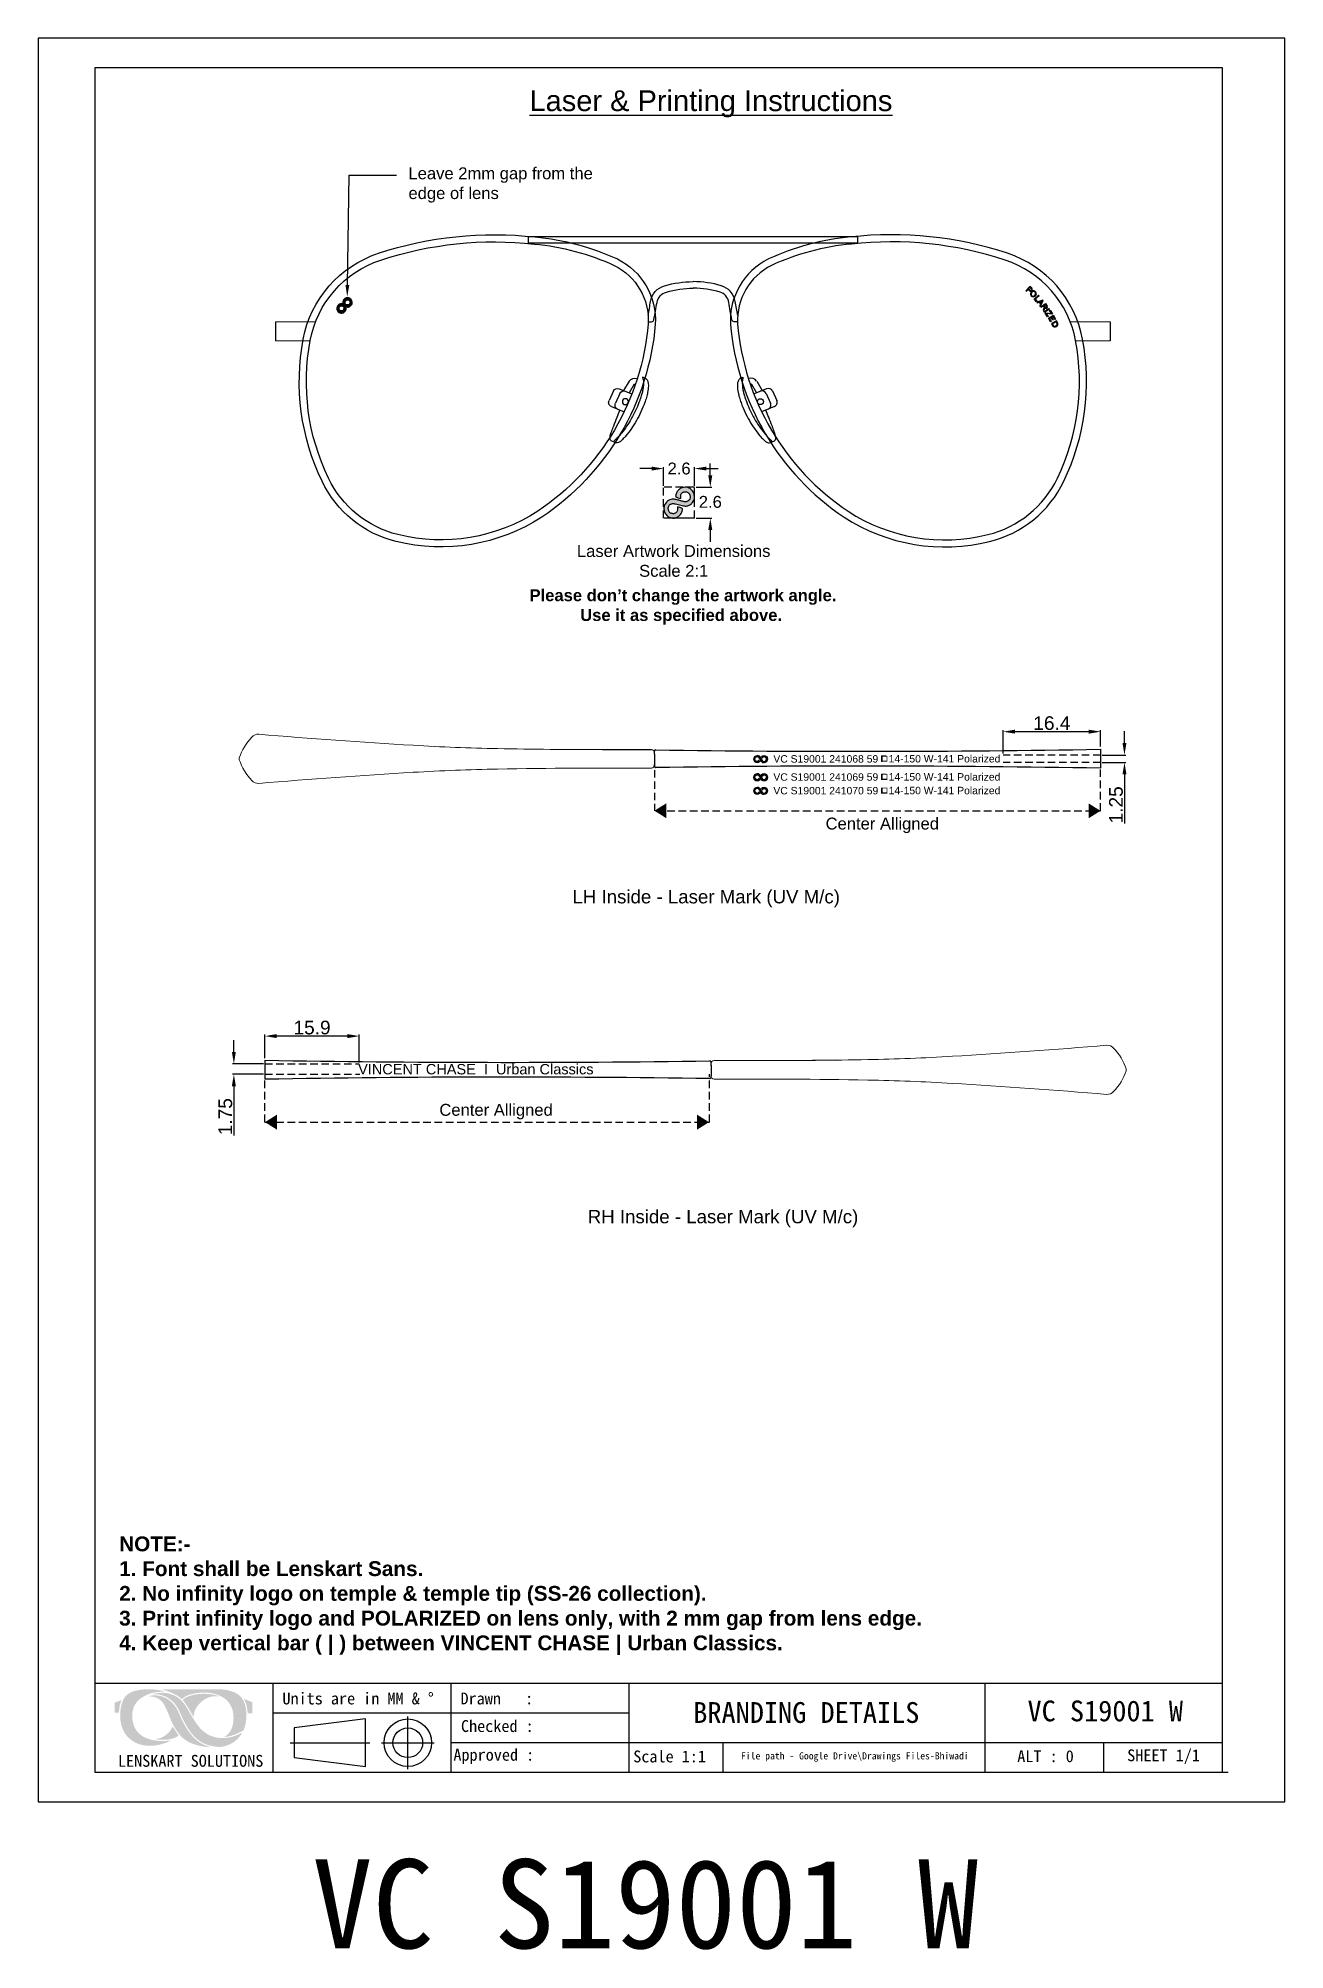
# Model space of a CAD drawing. Header units: millimetres. Extents: x 1336 to 2438, y 1230 to 1601.
# Drawn here: x 1335.6 to 1545.6, y 1278.7 to 1600.6 of the extents above; entities that cross this region are included whole.
import ezdxf
from ezdxf import colors
from ezdxf.entities.mleader import LeaderData, LeaderLine
from ezdxf.math import Vec2, Vec3

# ---------------------------------------------------------------- set-up
doc = ezdxf.new("R2010")
doc.units = ezdxf.units.MM
for name, pattern in [('ACAD_ISO02W100', [15, 12, -3]), ('DASHED', [19.05, 12.7, -6.35]), ('HIDDEN2', [0.1875, 0.125, -0.0625])]:
    doc.linetypes.add(name, pattern=pattern)
for name, color, linetype in [('Dimension', 3, 'Continuous'), ('Hidden Line', 1, 'HIDDEN2'), ('图层 1', 7, 'Continuous'), ('图框-线条', 7, 'Continuous')]:
    doc.layers.add(name, color=color, linetype=linetype)
doc.layers.add('绘图层', color=7, linetype='Continuous', lineweight=15)
doc.styles.get("Standard").update_dxf_attribs({"font": 'arial.ttf'})
doc.styles.add('宋体', font='SimSun.ttf')
doc.dimstyles.new('Standard$0', dxfattribs={"dimtxt": 2.3, "dimasz": 2, "dimexe": 1, "dimexo": 1, "dimgap": 1, "dimtad": 0, "dimtih": 1, "dimtoh": 1, "dimdec": 1, "dimzin": 0, "dimdsep": 46, "dimtxsty": 'Standard', "dimcen": 0, "dimclrd": 4, "dimclre": 4, "dimclrt": 4, "dimadec": 1, "dimazin": 0, "dimtfac": 1, "dimtdec": 1, "dimtofl": 0, "dimtmove": 0, "dimatfit": 0, "dimfxl": 1, "dimtolj": 1, "dimtzin": 0, "dimarcsym": 0})

msp = doc.modelspace()

# ---------------------------------------------------------------- texts
for s, insert, char_height, width, attachment_point in [('{\\LLaser & Printing Instructions}', (1448.954, 1589.575), 3.5, 76.65865, 5), ('{\\fArial|b1|i0|c0|p34;Please don’t change the artwork angle.\\P           Use it as specified above.}', (1418.394, 1507.817), 2, 53.48799, 1), ('\\pxql;{\\fArial|b1|i0|c0|p34;NOTE:-\\P\\pq*;1. Font shall be Lenskart Sans.^J2. No infinity logo on temple & temple tip (SS-26 collection).^J3. Print infinity logo and POLARIZED on lens only, with 2 mm gap from lens edge.^J4. Keep vertical bar ( | ) between VINCENT CHASE | Urban Classics.}', (1349.27, 1348.305), 2.5, 135.45164, 1), ('{\\fNSimSun|b0|i0|c0|p49;VC S19001 W}', (1437.897, 1286.323), 15, 239.42857, 5)]:
    msp.add_mtext(s, dxfattribs=dict(insert=insert, char_height=char_height, width=width, attachment_point=attachment_point))
at = {"layer": '绘图层', "color": 7, "linetype": 'ByBlock', "lineweight": 9, "attachment_point": 5, "style": '宋体'}
for s, insert, char_height, width in [('{\\fArial|b0|i0|c0|p34;Laser Artwork Dimensions\\PScale 2:1}', (1442.681, 1512.582), 2, 53.68478), ('{\\fArial|b0|i0|c0|p34;VC S19001 241068 59}', (1468.307, 1479.249), 1.25, 28.10197), ('{\\fArial|b0|i0|c0|p34;14-150 W-141 Polarized  }', (1488.305, 1479.272), 1.25, 21.17541), ('{\\fArial|b0|i0|c0|p34;VC S19001 241069 59}', (1468.307, 1476.197), 1.25, 28.10197), ('{\\fArial|b0|i0|c0|p34;VC S19001 241070 59}', (1468.307, 1473.9), 1.25, 28.10197), ('{\\fArial|b0|i0|c0|p34;14-150 W-141 Polarized  }', (1488.305, 1476.22), 1.25, 21.17541), ('{\\fArial|b0|i0|c0|p34;14-150 W-141 Polarized  }', (1488.305, 1473.923), 1.25, 21.17541), ('{\\fArial|b0|i0|c0|p34;Center Alligned}', (1477.824, 1468.063), 2, 25.98651), ('{\\fArial|b0|i0|c0|p34;LH Inside - Laser Mark (UV M/c)}', (1448.156, 1455.711), 2.25, 60.28446), ('{\\fArial|b0|i0|c0|p34;VINCENT CHASE  I  Urban Classics}', (1409.35, 1426.988), 1.75, 43.56692), ('{\\fArial|b0|i0|c0|p34;Center Alligned}', (1412.76, 1419.854), 2, 25.98651), ('{\\fArial|b0|i0|c0|p34;RH Inside - Laser Mark (UV M/c)}', (1450.993, 1401.831), 2.25, 60.28446), ('\\pxql;{\\fNSimSun|b0|i0|c0|p49;Units are in MM & %%D}', (1392.04, 1321.005), 2, 30.54433), ('\\pxql;{\\fNSimSun|b0|i0|c0|p49;Drawn   : }', (1422.04, 1321.005), 2, 30.54433), ('{\\fNSimSun|b0|i0|c0|p49;BRANDING DETAILS}', (1465.027, 1318.628), 3.5, 71.00952), ('{\\fNSimSun|b0|i0|c0|p49;VC S19001 W}', (1515.385, 1318.895), 3.5, 46.46972), ('\\pxql;{\\fNSimSun|b0|i0|c0|p49;Checked : }', (1418.299, 1316.359), 2, 22.90147), ('{\\fSimSun|b0|i0|c134|p2;LENSKART SOLUTIONS}', (1361.31, 1310.499), 2, 58.97445), ('\\pxql;{\\fNSimSun|b0|i0|c0|p49;Approved :}', (1417.023, 1311.253), 2, 22.90147), ('\\pxql;{\\fNSimSun|b0|i0|c0|p49;Scale 1:1}', (1447.321, 1311.239), 2, 22.90147), ('\\pxql;{\\fNSimSun|b0|i0|c0|p49;File path - Google Drive\\\\Drawings Files-Bhiwadi}', (1498.957, 1311.161), 1.2, 89.88999), ('{\\fNSimSun|b0|i0|c0|p49;ALT : 0}', (1505.323, 1311.28), 2, 17.27914), ('{\\fNSimSun|b0|i0|c0|p49;SHEET 1/1}', (1525.206, 1311.205), 2, 17.27914)]:
    msp.add_mtext(s, dxfattribs=dict(at, insert=insert, char_height=char_height, width=width))

# ---------------------------------------------------------------- blocks, each defined once
blk = doc.blocks.new('mn')
at = {"color": 7}
for p, q in [((6512.1, -4128.87), (6512.55, -4128.72)), ((6513.88, -4130), (6514.64, -4131.5)), ((6514.77, -4129.55), (6515.6, -4131.17)), ((6516.37, -4130.9), (6514.2, -4131.65)), ((6516.22, -4131.72), (6516.86, -4133.38)), ((6517.32, -4131.34), (6517.96, -4133)), ((6517.5, -4133.98), (6515.31, -4134.73)), ((6516.49, -4140.01), (6517.09, -4139.81))]:
    blk.add_line(p, q, dxfattribs=at)
blk.add_circle((6515.2, -4133.02), 0.5, dxfattribs=at)
for centre, radius, start, end in [((6513.74, -4130.13), 1.18, 29.5662, 105.1946), ((6513.74, -4130.13), 0.18, 29.5662, 109.3578), ((6515.52, -4131.99), 0.75, 21.0536, 108.9615), ((6516.62, -4131.61), 0.75, 21.0536, 108.9615), ((6516.16, -4133.65), 0.75, 288.9615, 21.0536), ((6517.26, -4133.27), 0.75, 288.9615, 21.0536), ((6516.92, -4139.34), 0.5, 288.9615, 352.0354)]:
    blk.add_arc(centre, radius, start, end, dxfattribs=at)
for points, knots in [([(6512.1, -4128.87), (6512.02, -4128.9), (6511.94, -4128.95), (6511.73, -4129.14), (6511.64, -4129.32), (6511.53, -4129.7), (6511.49, -4129.93), (6511.47, -4130.51), (6511.49, -4130.87), (6511.58, -4131.54), (6511.63, -4131.82), (6511.76, -4132.4), (6511.84, -4132.7), (6511.93, -4133)], [0, 0, 0, 0, 0.525689, 0.525689, 1.652907, 1.652907, 2.923389, 2.923389, 4.456515, 4.456515, 5.498466, 5.498466, 6.576224, 6.576224, 6.576224, 6.576224]), ([(6512.57, -4128.8), (6512.54, -4128.84), (6512.51, -4128.89), (6512.44, -4129.04), (6512.4, -4129.16), (6512.35, -4129.45), (6512.33, -4129.61), (6512.31, -4129.97), (6512.32, -4130.16), (6512.35, -4130.56), (6512.37, -4130.78), (6512.44, -4131.24), (6512.48, -4131.48), (6512.59, -4131.97), (6512.65, -4132.22), (6512.75, -4132.55), (6512.77, -4132.63), (6512.79, -4132.71)], [0.342327, 0.342327, 0.342327, 0.342327, 0.733059, 0.733059, 1.466118, 1.466118, 2.199177, 2.199177, 2.932236, 2.932236, 3.665693, 3.665693, 4.39915, 4.39915, 5.132608, 5.132608, 5.375972, 5.375972, 5.375972, 5.375972]), ([(6511.93, -4133), (6512.26, -4134.08), (6512.68, -4135.13), (6513.65, -4137.08), (6514.19, -4137.97), (6514.78, -4138.75)], [0, 0, 0, 0, 3.393519, 3.393519, 6.793295, 6.793295, 6.793295, 6.793295]), ([(6512.79, -4132.71), (6512.93, -4133.17), (6513.09, -4133.62), (6513.5, -4134.69), (6513.76, -4135.29), (6514.26, -4136.29), (6514.49, -4136.73), (6515, -4137.57), (6515.27, -4137.98), (6515.6, -4138.41), (6515.64, -4138.47), (6515.68, -4138.52)], [12.477352, 12.477352, 12.477352, 12.477352, 13.824357, 13.824357, 15.774274, 15.774274, 17.2906, 17.2906, 18.806925, 18.806925, 19.033217, 19.033217, 19.033217, 19.033217]), ([(6517, -4137.42), (6516.97, -4137.35), (6516.95, -4137.28), (6516.77, -4136.72), (6516.61, -4136.23), (6516.3, -4135.31), (6516.16, -4134.89), (6516.02, -4134.49)], [9.004309, 9.004309, 9.004309, 9.004309, 9.230601, 9.230601, 10.746927, 10.746927, 12.028994, 12.028994, 12.028994, 12.028994]), ([(6514.78, -4138.75), (6514.87, -4138.87), (6514.96, -4138.98), (6515.14, -4139.21), (6515.23, -4139.31), (6515.33, -4139.42)], [0, 0, 0, 0, 0.516499, 0.516499, 1.03397, 1.03397, 1.03397, 1.03397]), ([(6515.33, -4139.42), (6515.47, -4139.59), (6515.62, -4139.72), (6515.9, -4139.93), (6516.03, -4139.99), (6516.29, -4140.06), (6516.4, -4140.04), (6516.49, -4140.01)], [0, 0, 0, 0, 0.796315, 0.796315, 1.559532, 1.559532, 2.335249, 2.335249, 2.335249, 2.335249]), ([(6515.68, -4138.52), (6515.77, -4138.64), (6515.86, -4138.76), (6516.04, -4138.98), (6516.14, -4139.09), (6516.23, -4139.2), (6516.24, -4139.21), (6516.25, -4139.23), (6516.27, -4139.24), (6516.32, -4139.3), (6516.38, -4139.36), (6516.43, -4139.43), (6516.55, -4139.56), (6516.66, -4139.69), (6516.78, -4139.81)], [20.071782, 20.071782, 20.071782, 20.071782, 20.592988, 20.592988, 21.113501, 21.113501, 21.113501, 21.18052, 21.18052, 21.18052, 21.484011, 21.484011, 21.484011, 22.11914, 22.11914, 22.11914, 22.11914]), ([(6517.27, -4138.33), (6517.23, -4138.18), (6517.18, -4138.03), (6517.09, -4137.73), (6517.05, -4137.58), (6517, -4137.42)], [8.414025, 8.414025, 8.414025, 8.414025, 8.934537, 8.934537, 9.455744, 9.455744, 9.455744, 9.455744]), ([(6517.42, -4139.41), (6517.42, -4139.41), (6517.42, -4139.41), (6517.42, -4139.41), (6517.42, -4139.39), (6517.42, -4139.37), (6517.43, -4139.27), (6517.43, -4139.17), (6517.41, -4138.95), (6517.39, -4138.83), (6517.35, -4138.59), (6517.31, -4138.46), (6517.27, -4138.33)], [0.853482, 0.853482, 0.853482, 0.853482, 0.855432, 0.855432, 0.855432, 0.944962, 0.944962, 1.417442, 1.417442, 1.889923, 1.889923, 2.345183, 2.345183, 2.345183, 2.345183])]:
    blk.add_open_spline(points, degree=3, knots=knots, dxfattribs=at)
blk = doc.blocks.new('yhgyf')
at = {"ltscale": 1000}
h = blk.add_hatch(color=0, dxfattribs=at)
h.dxf.hatch_style = 1
h.paths.add_polyline_path([(12820.05, 3880.69), (12819.73, 3881.02), (12819.03, 3880.32), (12819.12, 3880.23), (12819.41, 3880.52), (12819.64, 3880.28, 1)])
h.paths.add_polyline_path([(12819.74, 3880.84), (12819.96, 3880.62, -1), (12819.71, 3880.38), (12819.49, 3880.6)], flags=16)
h = blk.add_hatch(color=0, dxfattribs=at)
h.dxf.hatch_style = 1
h.paths.add_polyline_path([(12820.65, 3880.1, 0.267981), (12820.22, 3880.23, 0.207185), (12819.83, 3879.9, 0.288248), (12819.89, 3879.43, 0.228721), (12820.26, 3879.24, 0.27911), (12820.75, 3879.59, 0.314419)])
h.paths.add_polyline_path([(12820.66, 3879.72, -0.190431), (12820.41, 3879.42, -0.323606), (12820.04, 3879.44, -0.387777), (12819.97, 3879.87, -0.131727), (12820.17, 3880.07, -0.347174), (12820.57, 3880.02, -0.264322)], flags=16)
h = blk.add_hatch(color=0, dxfattribs=at)
h.dxf.hatch_style = 1
h.paths.add_polyline_path([(12820.88, 3878.45), (12820.58, 3878.82), (12821.24, 3879.37), (12821.16, 3879.47), (12820.4, 3878.85), (12820.79, 3878.37)])
h = blk.add_hatch(color=0, dxfattribs=at)
h.dxf.hatch_style = 1
h.paths.add_polyline_path([(12820.82, 3878.34), (12820.9, 3878.23), (12821.2, 3878.32), (12821.45, 3877.99), (12821.28, 3877.72), (12821.37, 3877.6), (12821.91, 3878.51), (12821.82, 3878.62)])
h.paths.add_polyline_path([(12821.76, 3878.48), (12821.51, 3878.09), (12821.32, 3878.34)], flags=16)
h = blk.add_hatch(color=0, dxfattribs=at)
h.dxf.hatch_style = 1
h.paths.add_polyline_path([(12822.56, 3877.6), (12822.25, 3878.05), (12821.44, 3877.5), (12821.52, 3877.38), (12822.24, 3877.87), (12822.44, 3877.58, -1), (12822.17, 3877.4), (12821.97, 3877.69), (12821.88, 3877.63), (12821.97, 3877.49, -0.254413), (12821.99, 3877.28), (12821.84, 3876.92), (12821.93, 3876.78), (12822.07, 3877.11, 0.124716), (12822.1, 3877.33, 0.057292), (12822.18, 3877.25, 0.805386)])
h = blk.add_hatch(color=0, dxfattribs=at)
h.dxf.hatch_style = 1
h.paths.add_polyline_path([(12822.9, 3877.09), (12822.83, 3877.2), (12822, 3876.67), (12822.07, 3876.56)])
h = blk.add_hatch(color=0, dxfattribs=at)
h.dxf.hatch_style = 1
h.paths.add_polyline_path([(12823.39, 3876.29), (12823.03, 3876.89), (12822.92, 3876.83), (12823.2, 3876.36), (12822.25, 3876.5), (12822.15, 3876.44), (12822.55, 3875.77), (12822.65, 3875.83), (12822.33, 3876.37), (12823.28, 3876.22)])
h = blk.add_hatch(color=0, dxfattribs=at)
h.dxf.hatch_style = 1
h.paths.add_polyline_path([(12822.67, 3875.56), (12823.01, 3874.91), (12823.11, 3874.97), (12822.83, 3875.49), (12823.13, 3875.65), (12823.38, 3875.18), (12823.48, 3875.23), (12823.23, 3875.71), (12823.49, 3875.85), (12823.78, 3875.32), (12823.88, 3875.38), (12823.53, 3876.02)])
h = blk.add_hatch(color=0, dxfattribs=at)
h.dxf.hatch_style = 1
h.paths.add_polyline_path([(12823.15, 3874.64), (12823.34, 3874.25, 0.263957), (12823.62, 3874.05, 0.279109), (12824.2, 3874.34, 0.262079), (12824.22, 3874.68), (12824.03, 3875.06)])
h.paths.add_polyline_path([(12823.98, 3874.9), (12824.1, 3874.65, -0.30602), (12824.06, 3874.37, -0.196326), (12823.67, 3874.18, -0.303394), (12823.43, 3874.32), (12823.31, 3874.57)], flags=16)
for points in [[(12819.41, 3880.52), (12819.64, 3880.28, 1), (12820.05, 3880.69), (12819.73, 3881.02), (12819.03, 3880.32), (12819.12, 3880.23)], [(12819.71, 3880.38, 1), (12819.96, 3880.62), (12819.74, 3880.84), (12819.49, 3880.6)], [(12820.17, 3880.07, 0.131727), (12819.97, 3879.87, 0.387777), (12820.04, 3879.44, 0.323606), (12820.41, 3879.42, 0.190431), (12820.66, 3879.72, 0.264322), (12820.57, 3880.02, 0.347174)]]:
    blk.add_lwpolyline(points, format="xyb", close=True)
for points in [[(12819.83, 3879.9, 0.288248), (12819.89, 3879.43, 0.228721), (12820.26, 3879.24)], [(12820.26, 3879.24, 0.27911), (12820.75, 3879.59, 0.314419), (12820.65, 3880.1, 0.267981), (12820.22, 3880.23, 0.207185), (12819.83, 3879.9)], [(12821.97, 3877.69), (12822.17, 3877.4, 1), (12822.44, 3877.58), (12822.24, 3877.87), (12821.52, 3877.38), (12821.44, 3877.5), (12822.25, 3878.05), (12822.56, 3877.6)], [(12821.88, 3877.63), (12821.97, 3877.49, -0.254413), (12821.99, 3877.28), (12821.84, 3876.92), (12821.93, 3876.78), (12822.07, 3877.11, 0.124716), (12822.1, 3877.33, 0.057292), (12822.18, 3877.25)], [(12823.15, 3874.64), (12823.34, 3874.25, 0.263957), (12823.62, 3874.05, 0.279109), (12824.2, 3874.34, 0.262079), (12824.22, 3874.68), (12824.03, 3875.06), (12823.15, 3874.64)], [(12824.06, 3874.37, 0.30602), (12824.1, 3874.65), (12823.98, 3874.9), (12823.31, 3874.57), (12823.43, 3874.32, 0.303394), (12823.67, 3874.18)]]:
    blk.add_lwpolyline(points, format="xyb")
for points in [[(12820.58, 3878.82), (12820.88, 3878.45), (12820.79, 3878.37), (12820.4, 3878.85), (12821.16, 3879.47), (12821.24, 3879.37)], [(12821.28, 3877.72), (12821.37, 3877.6), (12821.91, 3878.51), (12821.82, 3878.62), (12820.82, 3878.34), (12820.9, 3878.23), (12821.2, 3878.32), (12821.45, 3877.99)], [(12821.76, 3878.48), (12821.51, 3878.09), (12821.32, 3878.34)], [(12822.07, 3876.56), (12822, 3876.67), (12822.83, 3877.2), (12822.9, 3877.09)], [(12822.67, 3875.56), (12823.53, 3876.02), (12823.88, 3875.38), (12823.78, 3875.32), (12823.49, 3875.85), (12823.23, 3875.71), (12823.48, 3875.23), (12823.38, 3875.18), (12823.13, 3875.65), (12822.83, 3875.49), (12823.11, 3874.97), (12823.01, 3874.91)]]:
    blk.add_lwpolyline(points, close=True)
blk.add_lwpolyline([(12823.03, 3876.89), (12823.39, 3876.29), (12823.28, 3876.22), (12822.33, 3876.37), (12822.65, 3875.83), (12822.55, 3875.77), (12822.15, 3876.44), (12822.25, 3876.5), (12823.2, 3876.36), (12822.92, 3876.83), (12823.03, 3876.89)])
for centre, radius, start, end in [((12822.33, 3877.47), 0.263, 233.9519, 38.1785), ((12823.64, 3874.76), 0.577, 273.3509, 317.7803)]:
    blk.add_arc(centre, radius, start, end)
blk = doc.blocks.new('*D161')
at = {"layer": 'Defpoints', "color": 0, "transparency": 16777216}
for p in [(1498.19, 1483.84), (1514.59, 1481.09), (1498.19, 1479.91)]:
    blk.add_point(p, dxfattribs=at)
at = {"layer": 'Dimension', "color": 3, "lineweight": -2, "transparency": 16777216}
for p, q in [((1498.19, 1480.16), (1498.19, 1484.09)), ((1514.59, 1481.34), (1514.59, 1484.09)), ((1512.59, 1483.84), (1500.19, 1483.84))]:
    blk.add_line(p, q, dxfattribs=at)
at = {"layer": 'Dimension', "color": 3, "transparency": 16777216}
for points in [[(1500.19, 1484.18), (1500.19, 1483.51), (1498.19, 1483.84)], [(1512.59, 1484.18), (1512.59, 1483.51), (1514.59, 1483.84)]]:
    blk.add_solid(points, dxfattribs=at)
at = {"layer": 'Dimension', "transparency": 16777216, "insert": (1506.39, 1485.27), "char_height": 2.3, "attachment_point": 5}
blk.add_mtext('\\A1;16.4', dxfattribs=at)
blk = doc.blocks.new('*D226')
at = {"layer": 'Defpoints', "color": 0, "transparency": 16777216}
for p in [(1514.59, 1479.91), (1514.59, 1478.66), (1518.62, 1478.66)]:
    blk.add_point(p, dxfattribs=at)
at = {"layer": 'Dimension', "color": 3, "lineweight": -2, "transparency": 16777216}
for p, q in [((1518.62, 1481.91), (1518.62, 1483.91)), ((1514.84, 1479.91), (1518.87, 1479.91)), ((1514.84, 1478.66), (1518.87, 1478.66)), ((1518.62, 1476.66), (1518.62, 1468.39))]:
    blk.add_line(p, q, dxfattribs=at)
at = {"layer": 'Dimension', "color": 3, "transparency": 16777216}
for points in [[(1518.29, 1481.91), (1518.95, 1481.91), (1518.62, 1479.91)], [(1518.29, 1476.66), (1518.95, 1476.66), (1518.62, 1478.66)]]:
    blk.add_solid(points, dxfattribs=at)
at = {"layer": 'Dimension', "transparency": 16777216, "insert": (1517.2, 1471.52), "char_height": 2.3, "attachment_point": 5, "rotation": 90}
blk.add_mtext('\\A1;1.25', dxfattribs=at)
blk = doc.blocks.new('*D227')
at = {"layer": 'Defpoints', "color": 0, "transparency": 16777216}
for p in [(1373.82, 1432.57), (1373.82, 1428.59), (1389.71, 1427.89)]:
    blk.add_point(p, dxfattribs=at)
at = {"layer": 'Dimension', "color": 3, "lineweight": -2, "transparency": 16777216}
for p, q in [((1373.82, 1428.84), (1373.82, 1432.82)), ((1387.71, 1432.57), (1375.82, 1432.57)), ((1389.71, 1428.14), (1389.71, 1432.82))]:
    blk.add_line(p, q, dxfattribs=at)
at = {"layer": 'Dimension', "color": 3, "transparency": 16777216}
for points in [[(1375.82, 1432.91), (1375.82, 1432.24), (1373.82, 1432.57)], [(1387.71, 1432.91), (1387.71, 1432.24), (1389.71, 1432.57)]]:
    blk.add_solid(points, dxfattribs=at)
at = {"layer": 'Dimension', "transparency": 16777216, "insert": (1381.76, 1434), "char_height": 2.3, "attachment_point": 5}
blk.add_mtext('\\A1;15.9', dxfattribs=at)
blk = doc.blocks.new('*D228')
at = {"layer": 'Defpoints', "color": 0, "transparency": 16777216}
for p in [(1368.59, 1426.14), (1373.82, 1427.89), (1373.82, 1426.14)]:
    blk.add_point(p, dxfattribs=at)
at = {"layer": 'Dimension', "color": 3, "lineweight": -2, "transparency": 16777216}
for p, q in [((1368.59, 1429.89), (1368.59, 1431.89)), ((1373.57, 1427.89), (1368.34, 1427.89)), ((1373.57, 1426.14), (1368.34, 1426.14)), ((1368.59, 1424.14), (1368.59, 1415.86))]:
    blk.add_line(p, q, dxfattribs=at)
at = {"layer": 'Dimension', "color": 3, "transparency": 16777216}
for points in [[(1368.25, 1429.89), (1368.92, 1429.89), (1368.59, 1427.89)], [(1368.25, 1424.14), (1368.92, 1424.14), (1368.59, 1426.14)]]:
    blk.add_solid(points, dxfattribs=at)
at = {"layer": 'Dimension', "transparency": 16777216, "insert": (1367.16, 1419), "char_height": 2.3, "attachment_point": 5, "rotation": 90}
blk.add_mtext('\\A1;1.75', dxfattribs=at)
blk = doc.blocks.new('*D229')
at = {"layer": 'Defpoints', "color": 0, "transparency": 16777216}
for p in [(1446.19, 1528.15), (1440.99, 1525), (1446.19, 1525)]:
    blk.add_point(p, dxfattribs=at)
at = {"layer": 'Dimension', "color": 3, "lineweight": -2, "transparency": 16777216}
for p, q in [((1438.99, 1528.15), (1436.99, 1528.15)), ((1440.99, 1525.25), (1440.99, 1528.4)), ((1446.19, 1525.25), (1446.19, 1528.4)), ((1448.19, 1528.15), (1450.19, 1528.15))]:
    blk.add_line(p, q, dxfattribs=at)
at = {"layer": 'Dimension', "color": 3, "transparency": 16777216}
for points in [[(1438.99, 1528.48), (1438.99, 1527.82), (1440.99, 1528.15)], [(1448.19, 1528.48), (1448.19, 1527.82), (1446.19, 1528.15)]]:
    blk.add_solid(points, dxfattribs=at)
at = {"layer": 'Dimension', "transparency": 16777216, "insert": (1443.59, 1528.15), "char_height": 2, "attachment_point": 5}
blk.add_mtext('\\A1;2.6', dxfattribs=at)
blk = doc.blocks.new('*D230')
at = {"layer": 'Defpoints', "color": 0, "transparency": 16777216}
for p in [(1446.19, 1525), (1446.19, 1519.8), (1448.85, 1519.8)]:
    blk.add_point(p, dxfattribs=at)
at = {"layer": 'Dimension', "color": 3, "lineweight": -2, "transparency": 16777216}
for p, q in [((1448.85, 1527), (1448.85, 1529)), ((1446.44, 1525), (1449.1, 1525)), ((1446.44, 1519.8), (1449.1, 1519.8)), ((1448.85, 1517.8), (1448.85, 1515.8))]:
    blk.add_line(p, q, dxfattribs=at)
at = {"layer": 'Dimension', "color": 3, "transparency": 16777216}
for points in [[(1448.51, 1527), (1449.18, 1527), (1448.85, 1525)], [(1448.51, 1517.8), (1449.18, 1517.8), (1448.85, 1519.8)]]:
    blk.add_solid(points, dxfattribs=at)
at = {"layer": 'Dimension', "transparency": 16777216, "insert": (1448.85, 1522.53), "char_height": 2, "attachment_point": 5}
blk.add_mtext('\\A1;2.6', dxfattribs=at)

# ---------------------------------------------------------------- dimensions: what is measured, and where the dimension line sits
at = {"layer": 'Dimension'}
dim = msp.add_linear_dim(base=(1446.185, 1528.149), p1=(1440.992, 1525.004), p2=(1446.185, 1525.004), dimstyle='Standard$0', override={"dimtxt": 2, "dimexe": 0.25, "dimexo": 0.25, "dimgap": 0.25, "dimlfac": 0.5, "dimclrd": 3, "dimclre": 3, "dimclrt": 256, "dimadec": 2, "dimtdec": 2, "dimatfit": 3}, dxfattribs=at)
dim.commit()
dim.dimension.update_dxf_attribs({"geometry": '*D229', "text_midpoint": (1443.589, 1528.149), "dimtype": 160})
dim = msp.add_linear_dim(base=(1448.847, 1519.802), p1=(1446.185, 1525.004), p2=(1446.185, 1519.802), angle=90, dimstyle='Standard$0', override={"dimtxt": 2, "dimexe": 0.25, "dimexo": 0.25, "dimgap": 0.25, "dimlfac": 0.5, "dimclrd": 3, "dimclre": 3, "dimclrt": 256, "dimadec": 2, "dimtdec": 2, "dimatfit": 3}, dxfattribs=at)
dim.commit()
dim.dimension.update_dxf_attribs({"geometry": '*D230', "text_midpoint": (1448.847, 1522.527), "dimtype": 160})
for base, p1, p2, picture, middle in [((1498.192, 1483.844), (1514.594, 1481.087), (1498.192, 1479.912), '*D161', (1506.393, 1485.268)), ((1373.815, 1432.574), (1389.708, 1427.885), (1373.815, 1428.59), '*D227', (1381.761, 1433.998))]:
    dim = msp.add_linear_dim(base=base, p1=p1, p2=p2, dimstyle='Standard$0', override={"dimexe": 0.25, "dimexo": 0.25, "dimgap": 0.25, "dimtad": 1, "dimtih": 0, "dimtoh": 0, "dimclrd": 3, "dimclre": 3, "dimclrt": 256, "dimadec": 2, "dimtdec": 2, "dimatfit": 3}, dxfattribs=at)
    dim.commit()
    dim.dimension.update_dxf_attribs({"geometry": picture, "text_midpoint": middle})
for base, p1, p2, picture, middle in [((1518.62, 1478.662), (1514.594, 1479.912), (1514.594, 1478.662), '*D226', (1517.196, 1471.524)), ((1368.587, 1426.135), (1373.815, 1427.885), (1373.815, 1426.135), '*D228', (1367.163, 1418.998))]:
    dim = msp.add_linear_dim(base=base, p1=p1, p2=p2, angle=90, dimstyle='Standard$0', override={"dimexe": 0.25, "dimexo": 0.25, "dimgap": 0.25, "dimtad": 1, "dimtih": 0, "dimtoh": 0, "dimdec": 2, "dimclrd": 3, "dimclre": 3, "dimclrt": 256, "dimadec": 2, "dimtdec": 2, "dimatfit": 3}, dxfattribs=at)
    dim.commit()
    dim.dimension.update_dxf_attribs({"geometry": picture, "text_midpoint": middle})

# ---------------------------------------------------------------- hatches: boundary and pattern name
at = {"ltscale": 1000}
h = msp.add_hatch(color=0, dxfattribs=at)
h.dxf.hatch_style = 1
h.paths.add_polyline_path([(1386.96, 1555.889, 0.009201), (1386.815, 1555.917, 0.0345789), (1386.723, 1555.926, 0.0808606), (1386.526, 1555.9, 0.0615555), (1386.328, 1555.812, 0.0609603), (1386.155, 1555.678, 0.0751136), (1386.033, 1555.514, 0.1074074), (1385.941, 1555.188, 0.1039118), (1385.991, 1554.85, 0.1047894), (1386.172, 1554.562), (1386.182, 1554.552, 0.1059981), (1386.45, 1554.38, 0.0994306), (1386.749, 1554.332, 0.0989554), (1387.044, 1554.403, 0.098091), (1387.291, 1554.583, 0.0961063), (1387.453, 1554.844, 0.0278458), (1387.508, 1555.016, 0.1651758), (1387.501, 1555.109, 0.1870918), (1387.439, 1555.171, 0.0375249), (1387.29, 1555.227), (1387.08, 1555.286), (1387.087, 1555.102, -0.0700957), (1387.074, 1554.967, -0.093404), (1387.022, 1554.854, -0.0944416), (1386.934, 1554.769, -0.0729459), (1386.813, 1554.712, -0.0872458), (1386.716, 1554.701, -0.0492837), (1386.599, 1554.72, -0.0491613), (1386.487, 1554.761, -0.0846607), (1386.407, 1554.818, -0.1076983), (1386.344, 1554.917, -0.0577857), (1386.311, 1555.058, -0.0562592), (1386.309, 1555.208, -0.0807478), (1386.344, 1555.337, -0.0247083), (1386.385, 1555.417, -0.0818976), (1386.423, 1555.462, -0.0776207), (1386.474, 1555.494, -0.0207368), (1386.564, 1555.529, -0.0589151), (1386.664, 1555.55, -0.0509456), (1386.77, 1555.549, -0.032738), (1386.911, 1555.524, -0.008825), (1387.13, 1555.465, 0.026228), (1387.578, 1555.361, 0.0803673), (1387.889, 1555.357, 0.1087055), (1388.131, 1555.449, 0.0743867), (1388.351, 1555.645, 0.1340963), (1388.502, 1555.976, 0.115692), (1388.476, 1556.359, 0.1138199), (1388.28, 1556.695, 0.1265765), (1387.965, 1556.896, 0.0848138), (1387.731, 1556.93, 0.0717159), (1387.485, 1556.888, 0.072637), (1387.264, 1556.78, 0.0916311), (1387.103, 1556.619, 0.0409134), (1387.038, 1556.507, 0.0229507), (1386.977, 1556.362, 0.0196366), (1386.933, 1556.222, 0.1251193), (1386.931, 1556.148, 0.2022618), (1386.946, 1556.126, 0.0220274), (1387, 1556.097, 0.0241889), (1387.07, 1556.067, 0.0172261), (1387.151, 1556.039), (1387.361, 1555.976), (1387.357, 1556.16, -0.074832), (1387.377, 1556.317, -0.1124108), (1387.442, 1556.437, -0.1140165), (1387.552, 1556.516, -0.0785421), (1387.702, 1556.553, -0.1680108), (1387.96, 1556.486, -0.1575584), (1388.13, 1556.273, -0.1593365), (1388.142, 1556.003, -0.1716603), (1387.991, 1555.787, -0.0725053), (1387.872, 1555.726, -0.0902738), (1387.749, 1555.707, -0.052332), (1387.58, 1555.73, -0.0103479), (1387.285, 1555.809, 0.0094462), (1387.124, 1555.852, 0.009285)])
h = msp.add_hatch(color=0, dxfattribs=at)
h.dxf.hatch_style = 1
h.paths.add_polyline_path([(1443.078, 1522.924, 0.009201), (1442.788, 1522.979, 0.0345789), (1442.604, 1522.997, 0.0808606), (1442.212, 1522.946, 0.0615555), (1441.815, 1522.771, 0.0609603), (1441.468, 1522.501, 0.0751136), (1441.224, 1522.173, 0.1074074), (1441.041, 1521.522, 0.1039118), (1441.14, 1520.846, 0.1047894), (1441.502, 1520.27), (1441.524, 1520.249, 0.1059981), (1442.06, 1519.906, 0.0994306), (1442.657, 1519.81, 0.0989554), (1443.247, 1519.952, 0.098091), (1443.741, 1520.311, 0.0961063), (1444.065, 1520.833, 0.0278458), (1444.174, 1521.177, 0.1651758), (1444.16, 1521.363, 0.1870918), (1444.038, 1521.489, 0.0375249), (1443.739, 1521.599), (1443.32, 1521.718), (1443.334, 1521.351, -0.0700957), (1443.306, 1521.079, -0.093404), (1443.204, 1520.854, -0.0944416), (1443.027, 1520.683, -0.0729459), (1442.784, 1520.57, -0.0872458), (1442.591, 1520.548, -0.0492837), (1442.357, 1520.585, -0.0491613), (1442.134, 1520.667, -0.0846607), (1441.973, 1520.782, -0.1076983), (1441.848, 1520.979, -0.0577857), (1441.78, 1521.261, -0.0562592), (1441.778, 1521.562, -0.0807478), (1441.848, 1521.819, -0.0247083), (1441.93, 1521.979, -0.0818976), (1442.005, 1522.07, -0.0776207), (1442.107, 1522.135, -0.0207368), (1442.288, 1522.204, -0.0589151), (1442.486, 1522.246, -0.0509456), (1442.7, 1522.244, -0.032738), (1442.981, 1522.193, -0.008825), (1443.418, 1522.076, 0.026228), (1444.315, 1521.869, 0.0803673), (1444.937, 1521.86, 0.1087055), (1445.421, 1522.043, 0.0743867), (1445.861, 1522.436, 0.1340963), (1446.163, 1523.099, 0.115692), (1446.11, 1523.864, 0.1138199), (1445.72, 1524.536, 0.1265765), (1445.088, 1524.937, 0.0848138), (1444.622, 1525.006, 0.0717159), (1444.13, 1524.922, 0.072637), (1443.687, 1524.705, 0.0916311), (1443.364, 1524.384, 0.0409134), (1443.235, 1524.16, 0.0229507), (1443.114, 1523.869, 0.0196366), (1443.024, 1523.589, 0.1251193), (1443.021, 1523.441, 0.2022618), (1443.051, 1523.399, 0.0220274), (1443.159, 1523.34, 0.0241889), (1443.299, 1523.279, 0.0172261), (1443.462, 1523.224), (1443.882, 1523.098), (1443.873, 1523.467, -0.074832), (1443.912, 1523.779, -0.1124108), (1444.043, 1524.02, -0.1140165), (1444.264, 1524.178, -0.0785421), (1444.564, 1524.251, -0.1680108), (1445.079, 1524.118, -0.1575584), (1445.419, 1523.692, -0.1593365), (1445.443, 1523.152, -0.1716603), (1445.141, 1522.721, -0.0725053), (1444.903, 1522.598, -0.0902738), (1444.656, 1522.561, -0.052332), (1444.319, 1522.606, -0.0103479), (1443.73, 1522.763, 0.0094462), (1443.406, 1522.849, 0.009285)])
at = {"lineweight": 5}
h = msp.add_hatch(color=256, dxfattribs=at)
h.dxf.hatch_style = 1
edge = h.paths.add_edge_path()
edge.add_spline(control_points=[(1457.904, 1478.841), (1457.76, 1478.841), (1457.642, 1478.915), (1457.581, 1479.038), (1457.581, 1479.038), (1457.329, 1479.487), (1457.329, 1479.487)], knot_values=[8, 8, 8, 8, 9, 9, 9, 10, 10, 10, 10], degree=3, periodic=0)
edge.add_spline(control_points=[(1457.329, 1479.487), (1457.222, 1479.703), (1457.006, 1479.847), (1456.754, 1479.847)], knot_values=[10, 10, 10, 10, 11, 11, 11, 11], degree=3, periodic=0)
edge.add_spline(control_points=[(1456.754, 1479.847), (1456.395, 1479.847), (1456.126, 1479.559), (1456.126, 1479.218)], knot_values=[11, 11, 11, 11, 12, 12, 12, 12], degree=3, periodic=0)
edge.add_spline(control_points=[(1456.126, 1479.218), (1456.126, 1478.876), (1456.413, 1478.589), (1456.754, 1478.589)], knot_values=[12, 12, 12, 12, 13, 13, 13, 13], degree=3, periodic=0)
edge.add_spline(control_points=[(1456.754, 1478.589), (1456.916, 1478.589), (1457.078, 1478.661), (1457.186, 1478.769)], knot_values=[13, 13, 13, 13, 14, 14, 14, 14], degree=3, periodic=0)
edge.add_spline(control_points=[(1457.186, 1478.769), (1457.186, 1478.769), (1457.204, 1478.787), (1457.204, 1478.787)], knot_values=[14.00001, 14.00001, 14.00001, 14.00001, 14.99999, 14.99999, 14.99999, 14.99999], degree=3, periodic=0)
edge.add_spline(control_points=[(1457.204, 1478.787), (1457.204, 1478.787), (1457.204, 1478.787), (1457.204, 1478.787), (1457.204, 1478.787), (1457.042, 1479.074), (1457.042, 1479.074)], knot_values=[14.99999, 14.99999, 14.99999, 14.99999, 15, 15, 15, 15.99999, 15.99999, 15.99999, 15.99999], degree=3, periodic=0)
edge.add_spline(control_points=[(1457.042, 1479.074), (1457.042, 1479.074), (1457.024, 1479.038), (1457.024, 1479.038)], knot_values=[16.00001, 16.00001, 16.00001, 16.00001, 17, 17, 17, 17], degree=3, periodic=0)
edge.add_spline(control_points=[(1457.024, 1479.038), (1457.011, 1479.017), (1456.988, 1478.984), (1456.97, 1478.966)], knot_values=[17, 17, 17, 17, 18, 18, 18, 18], degree=3, periodic=0)
edge.add_spline(control_points=[(1456.97, 1478.966), (1456.898, 1478.876), (1456.79, 1478.841), (1456.683, 1478.858)], knot_values=[18, 18, 18, 18, 19, 19, 19, 19], degree=3, periodic=0)
edge.add_spline(control_points=[(1456.683, 1478.858), (1456.503, 1478.894), (1456.377, 1479.056), (1456.377, 1479.218)], knot_values=[19, 19, 19, 19, 20, 20, 20, 20], degree=3, periodic=0)
edge.add_spline(control_points=[(1456.377, 1479.218), (1456.377, 1479.415), (1456.539, 1479.595), (1456.754, 1479.595)], knot_values=[20, 20, 20, 20, 21, 21, 21, 21], degree=3, periodic=0)
edge.add_spline(control_points=[(1456.754, 1479.595), (1456.898, 1479.595), (1457.021, 1479.517), (1457.078, 1479.398), (1457.078, 1479.398), (1457.329, 1478.948), (1457.329, 1478.948)], knot_values=[21, 21, 21, 21, 22, 22, 22, 23, 23, 23, 23], degree=3, periodic=0)
edge.add_spline(control_points=[(1457.329, 1478.948), (1457.437, 1478.733), (1457.653, 1478.589), (1457.904, 1478.589)], knot_values=[23, 23, 23, 23, 24, 24, 24, 24], degree=3, periodic=0)
edge.add_spline(control_points=[(1457.904, 1478.589), (1458.264, 1478.589), (1458.533, 1478.876), (1458.533, 1479.218)], knot_values=[24, 24, 24, 24, 25, 25, 25, 25], degree=3, periodic=0)
edge.add_spline(control_points=[(1458.533, 1479.218), (1458.551, 1479.577), (1458.264, 1479.847), (1457.904, 1479.847)], knot_values=[25, 25, 25, 25, 26, 26, 26, 26], degree=3, periodic=0)
edge.add_spline(control_points=[(1457.904, 1479.847), (1457.743, 1479.847), (1457.581, 1479.775), (1457.473, 1479.667)], knot_values=[0, 0, 0, 0, 1, 1, 1, 1], degree=3, periodic=0)
edge.add_spline(control_points=[(1457.473, 1479.667), (1457.473, 1479.667), (1457.455, 1479.649), (1457.455, 1479.649)], knot_values=[1.00001, 1.00001, 1.00001, 1.00001, 1.99999, 1.99999, 1.99999, 1.99999], degree=3, periodic=0)
edge.add_spline(control_points=[(1457.455, 1479.649), (1457.455, 1479.649), (1457.455, 1479.649), (1457.455, 1479.649), (1457.455, 1479.649), (1457.617, 1479.362), (1457.617, 1479.362)], knot_values=[1.99999, 1.99999, 1.99999, 1.99999, 2, 2, 2, 2.99999, 2.99999, 2.99999, 2.99999], degree=3, periodic=0)
edge.add_spline(control_points=[(1457.617, 1479.362), (1457.617, 1479.362), (1457.635, 1479.398), (1457.635, 1479.398)], knot_values=[3.00001, 3.00001, 3.00001, 3.00001, 4, 4, 4, 4], degree=3, periodic=0)
edge.add_spline(control_points=[(1457.635, 1479.398), (1457.653, 1479.431), (1457.671, 1479.451), (1457.689, 1479.469)], knot_values=[4, 4, 4, 4, 5, 5, 5, 5], degree=3, periodic=0)
edge.add_spline(control_points=[(1457.689, 1479.469), (1457.779, 1479.559), (1457.868, 1479.595), (1457.976, 1479.577)], knot_values=[5, 5, 5, 5, 6, 6, 6, 6], degree=3, periodic=0)
edge.add_spline(control_points=[(1457.976, 1479.577), (1458.156, 1479.541), (1458.282, 1479.398), (1458.282, 1479.218)], knot_values=[6, 6, 6, 6, 7, 7, 7, 7], degree=3, periodic=0)
edge.add_spline(control_points=[(1458.282, 1479.218), (1458.282, 1479.02), (1458.12, 1478.841), (1457.904, 1478.841)], knot_values=[7, 7, 7, 7, 8, 8, 8, 8], degree=3, periodic=0)
h = msp.add_hatch(color=256, dxfattribs=at)
h.dxf.hatch_style = 1
h.paths.add_polyline_path([(1478.677, 1479.753), (1477.689, 1479.753), (1477.689, 1478.765), (1478.677, 1478.765)])
h.paths.add_polyline_path([(1478.554, 1479.63), (1477.812, 1479.63), (1477.812, 1478.888), (1478.554, 1478.888)], flags=16)
h = msp.add_hatch(color=256, dxfattribs=at)
h.dxf.hatch_style = 1
edge = h.paths.add_edge_path()
edge.add_spline(control_points=[(1457.904, 1475.789), (1457.76, 1475.789), (1457.642, 1475.863), (1457.581, 1475.986), (1457.581, 1475.986), (1457.329, 1476.435), (1457.329, 1476.435)], knot_values=[8, 8, 8, 8, 9, 9, 9, 10, 10, 10, 10], degree=3, periodic=0)
edge.add_spline(control_points=[(1457.329, 1476.435), (1457.222, 1476.651), (1457.006, 1476.795), (1456.754, 1476.795)], knot_values=[10, 10, 10, 10, 11, 11, 11, 11], degree=3, periodic=0)
edge.add_spline(control_points=[(1456.754, 1476.795), (1456.395, 1476.795), (1456.126, 1476.507), (1456.126, 1476.166)], knot_values=[11, 11, 11, 11, 12, 12, 12, 12], degree=3, periodic=0)
edge.add_spline(control_points=[(1456.126, 1476.166), (1456.126, 1475.824), (1456.413, 1475.537), (1456.754, 1475.537)], knot_values=[12, 12, 12, 12, 13, 13, 13, 13], degree=3, periodic=0)
edge.add_spline(control_points=[(1456.754, 1475.537), (1456.916, 1475.537), (1457.078, 1475.609), (1457.186, 1475.717)], knot_values=[13, 13, 13, 13, 14, 14, 14, 14], degree=3, periodic=0)
edge.add_spline(control_points=[(1457.186, 1475.717), (1457.186, 1475.717), (1457.204, 1475.735), (1457.204, 1475.735)], knot_values=[14.00001, 14.00001, 14.00001, 14.00001, 14.99999, 14.99999, 14.99999, 14.99999], degree=3, periodic=0)
edge.add_spline(control_points=[(1457.204, 1475.735), (1457.204, 1475.735), (1457.204, 1475.735), (1457.204, 1475.735), (1457.204, 1475.735), (1457.042, 1476.022), (1457.042, 1476.022)], knot_values=[14.99999, 14.99999, 14.99999, 14.99999, 15, 15, 15, 15.99999, 15.99999, 15.99999, 15.99999], degree=3, periodic=0)
edge.add_spline(control_points=[(1457.042, 1476.022), (1457.042, 1476.022), (1457.024, 1475.986), (1457.024, 1475.986)], knot_values=[16.00001, 16.00001, 16.00001, 16.00001, 17, 17, 17, 17], degree=3, periodic=0)
edge.add_spline(control_points=[(1457.024, 1475.986), (1457.011, 1475.965), (1456.988, 1475.932), (1456.97, 1475.914)], knot_values=[17, 17, 17, 17, 18, 18, 18, 18], degree=3, periodic=0)
edge.add_spline(control_points=[(1456.97, 1475.914), (1456.898, 1475.824), (1456.79, 1475.789), (1456.683, 1475.807)], knot_values=[18, 18, 18, 18, 19, 19, 19, 19], degree=3, periodic=0)
edge.add_spline(control_points=[(1456.683, 1475.807), (1456.503, 1475.842), (1456.377, 1476.004), (1456.377, 1476.166)], knot_values=[19, 19, 19, 19, 20, 20, 20, 20], degree=3, periodic=0)
edge.add_spline(control_points=[(1456.377, 1476.166), (1456.377, 1476.364), (1456.539, 1476.543), (1456.754, 1476.543)], knot_values=[20, 20, 20, 20, 21, 21, 21, 21], degree=3, periodic=0)
edge.add_spline(control_points=[(1456.754, 1476.543), (1456.898, 1476.543), (1457.021, 1476.465), (1457.078, 1476.346), (1457.078, 1476.346), (1457.329, 1475.896), (1457.329, 1475.896)], knot_values=[21, 21, 21, 21, 22, 22, 22, 23, 23, 23, 23], degree=3, periodic=0)
edge.add_spline(control_points=[(1457.329, 1475.896), (1457.437, 1475.681), (1457.653, 1475.537), (1457.904, 1475.537)], knot_values=[23, 23, 23, 23, 24, 24, 24, 24], degree=3, periodic=0)
edge.add_spline(control_points=[(1457.904, 1475.537), (1458.264, 1475.537), (1458.533, 1475.824), (1458.533, 1476.166)], knot_values=[24, 24, 24, 24, 25, 25, 25, 25], degree=3, periodic=0)
edge.add_spline(control_points=[(1458.533, 1476.166), (1458.551, 1476.525), (1458.264, 1476.795), (1457.904, 1476.795)], knot_values=[25, 25, 25, 25, 26, 26, 26, 26], degree=3, periodic=0)
edge.add_spline(control_points=[(1457.904, 1476.795), (1457.743, 1476.795), (1457.581, 1476.723), (1457.473, 1476.615)], knot_values=[0, 0, 0, 0, 1, 1, 1, 1], degree=3, periodic=0)
edge.add_spline(control_points=[(1457.473, 1476.615), (1457.473, 1476.615), (1457.455, 1476.597), (1457.455, 1476.597)], knot_values=[1.00001, 1.00001, 1.00001, 1.00001, 1.99999, 1.99999, 1.99999, 1.99999], degree=3, periodic=0)
edge.add_spline(control_points=[(1457.455, 1476.597), (1457.455, 1476.597), (1457.455, 1476.597), (1457.455, 1476.597), (1457.455, 1476.597), (1457.617, 1476.31), (1457.617, 1476.31)], knot_values=[1.99999, 1.99999, 1.99999, 1.99999, 2, 2, 2, 2.99999, 2.99999, 2.99999, 2.99999], degree=3, periodic=0)
edge.add_spline(control_points=[(1457.617, 1476.31), (1457.617, 1476.31), (1457.635, 1476.346), (1457.635, 1476.346)], knot_values=[3.00001, 3.00001, 3.00001, 3.00001, 4, 4, 4, 4], degree=3, periodic=0)
edge.add_spline(control_points=[(1457.635, 1476.346), (1457.653, 1476.379), (1457.671, 1476.4), (1457.689, 1476.417)], knot_values=[4, 4, 4, 4, 5, 5, 5, 5], degree=3, periodic=0)
edge.add_spline(control_points=[(1457.689, 1476.417), (1457.779, 1476.507), (1457.868, 1476.543), (1457.976, 1476.525)], knot_values=[5, 5, 5, 5, 6, 6, 6, 6], degree=3, periodic=0)
edge.add_spline(control_points=[(1457.976, 1476.525), (1458.156, 1476.489), (1458.282, 1476.346), (1458.282, 1476.166)], knot_values=[6, 6, 6, 6, 7, 7, 7, 7], degree=3, periodic=0)
edge.add_spline(control_points=[(1458.282, 1476.166), (1458.282, 1475.968), (1458.12, 1475.789), (1457.904, 1475.789)], knot_values=[7, 7, 7, 7, 8, 8, 8, 8], degree=3, periodic=0)
h = msp.add_hatch(color=256, dxfattribs=at)
h.dxf.hatch_style = 1
edge = h.paths.add_edge_path()
edge.add_spline(control_points=[(1457.904, 1473.492), (1457.76, 1473.492), (1457.642, 1473.566), (1457.581, 1473.689), (1457.581, 1473.689), (1457.329, 1474.138), (1457.329, 1474.138)], knot_values=[8, 8, 8, 8, 9, 9, 9, 10, 10, 10, 10], degree=3, periodic=0)
edge.add_spline(control_points=[(1457.329, 1474.138), (1457.222, 1474.354), (1457.006, 1474.498), (1456.754, 1474.498)], knot_values=[10, 10, 10, 10, 11, 11, 11, 11], degree=3, periodic=0)
edge.add_spline(control_points=[(1456.754, 1474.498), (1456.395, 1474.498), (1456.126, 1474.21), (1456.126, 1473.869)], knot_values=[11, 11, 11, 11, 12, 12, 12, 12], degree=3, periodic=0)
edge.add_spline(control_points=[(1456.126, 1473.869), (1456.126, 1473.528), (1456.413, 1473.24), (1456.754, 1473.24)], knot_values=[12, 12, 12, 12, 13, 13, 13, 13], degree=3, periodic=0)
edge.add_spline(control_points=[(1456.754, 1473.24), (1456.916, 1473.24), (1457.078, 1473.312), (1457.186, 1473.42)], knot_values=[13, 13, 13, 13, 14, 14, 14, 14], degree=3, periodic=0)
edge.add_spline(control_points=[(1457.186, 1473.42), (1457.186, 1473.42), (1457.204, 1473.438), (1457.204, 1473.438)], knot_values=[14.00001, 14.00001, 14.00001, 14.00001, 14.99999, 14.99999, 14.99999, 14.99999], degree=3, periodic=0)
edge.add_spline(control_points=[(1457.204, 1473.438), (1457.204, 1473.438), (1457.204, 1473.438), (1457.204, 1473.438), (1457.204, 1473.438), (1457.042, 1473.725), (1457.042, 1473.725)], knot_values=[14.99999, 14.99999, 14.99999, 14.99999, 15, 15, 15, 15.99999, 15.99999, 15.99999, 15.99999], degree=3, periodic=0)
edge.add_spline(control_points=[(1457.042, 1473.725), (1457.042, 1473.725), (1457.024, 1473.689), (1457.024, 1473.689)], knot_values=[16.00001, 16.00001, 16.00001, 16.00001, 17, 17, 17, 17], degree=3, periodic=0)
edge.add_spline(control_points=[(1457.024, 1473.689), (1457.011, 1473.668), (1456.988, 1473.635), (1456.97, 1473.617)], knot_values=[17, 17, 17, 17, 18, 18, 18, 18], degree=3, periodic=0)
edge.add_spline(control_points=[(1456.97, 1473.617), (1456.898, 1473.528), (1456.79, 1473.492), (1456.683, 1473.51)], knot_values=[18, 18, 18, 18, 19, 19, 19, 19], degree=3, periodic=0)
edge.add_spline(control_points=[(1456.683, 1473.51), (1456.503, 1473.546), (1456.377, 1473.707), (1456.377, 1473.869)], knot_values=[19, 19, 19, 19, 20, 20, 20, 20], degree=3, periodic=0)
edge.add_spline(control_points=[(1456.377, 1473.869), (1456.377, 1474.067), (1456.539, 1474.246), (1456.754, 1474.246)], knot_values=[20, 20, 20, 20, 21, 21, 21, 21], degree=3, periodic=0)
edge.add_spline(control_points=[(1456.754, 1474.246), (1456.898, 1474.246), (1457.021, 1474.168), (1457.078, 1474.049), (1457.078, 1474.049), (1457.329, 1473.6), (1457.329, 1473.6)], knot_values=[21, 21, 21, 21, 22, 22, 22, 23, 23, 23, 23], degree=3, periodic=0)
edge.add_spline(control_points=[(1457.329, 1473.6), (1457.437, 1473.384), (1457.653, 1473.24), (1457.904, 1473.24)], knot_values=[23, 23, 23, 23, 24, 24, 24, 24], degree=3, periodic=0)
edge.add_spline(control_points=[(1457.904, 1473.24), (1458.264, 1473.24), (1458.533, 1473.528), (1458.533, 1473.869)], knot_values=[24, 24, 24, 24, 25, 25, 25, 25], degree=3, periodic=0)
edge.add_spline(control_points=[(1458.533, 1473.869), (1458.551, 1474.228), (1458.264, 1474.498), (1457.904, 1474.498)], knot_values=[25, 25, 25, 25, 26, 26, 26, 26], degree=3, periodic=0)
edge.add_spline(control_points=[(1457.904, 1474.498), (1457.743, 1474.498), (1457.581, 1474.426), (1457.473, 1474.318)], knot_values=[0, 0, 0, 0, 1, 1, 1, 1], degree=3, periodic=0)
edge.add_spline(control_points=[(1457.473, 1474.318), (1457.473, 1474.318), (1457.455, 1474.3), (1457.455, 1474.3)], knot_values=[1.00001, 1.00001, 1.00001, 1.00001, 1.99999, 1.99999, 1.99999, 1.99999], degree=3, periodic=0)
edge.add_spline(control_points=[(1457.455, 1474.3), (1457.455, 1474.3), (1457.455, 1474.3), (1457.455, 1474.3), (1457.455, 1474.3), (1457.617, 1474.013), (1457.617, 1474.013)], knot_values=[1.99999, 1.99999, 1.99999, 1.99999, 2, 2, 2, 2.99999, 2.99999, 2.99999, 2.99999], degree=3, periodic=0)
edge.add_spline(control_points=[(1457.617, 1474.013), (1457.617, 1474.013), (1457.635, 1474.049), (1457.635, 1474.049)], knot_values=[3.00001, 3.00001, 3.00001, 3.00001, 4, 4, 4, 4], degree=3, periodic=0)
edge.add_spline(control_points=[(1457.635, 1474.049), (1457.653, 1474.082), (1457.671, 1474.103), (1457.689, 1474.121)], knot_values=[4, 4, 4, 4, 5, 5, 5, 5], degree=3, periodic=0)
edge.add_spline(control_points=[(1457.689, 1474.121), (1457.779, 1474.21), (1457.868, 1474.246), (1457.976, 1474.228)], knot_values=[5, 5, 5, 5, 6, 6, 6, 6], degree=3, periodic=0)
edge.add_spline(control_points=[(1457.976, 1474.228), (1458.156, 1474.192), (1458.282, 1474.049), (1458.282, 1473.869)], knot_values=[6, 6, 6, 6, 7, 7, 7, 7], degree=3, periodic=0)
edge.add_spline(control_points=[(1458.282, 1473.869), (1458.282, 1473.671), (1458.12, 1473.492), (1457.904, 1473.492)], knot_values=[7, 7, 7, 7, 8, 8, 8, 8], degree=3, periodic=0)
h = msp.add_hatch(color=256, dxfattribs=at)
h.dxf.hatch_style = 1
h.paths.add_polyline_path([(1478.677, 1476.701), (1477.689, 1476.701), (1477.689, 1475.713), (1478.677, 1475.713)])
h.paths.add_polyline_path([(1478.554, 1476.578), (1477.812, 1476.578), (1477.812, 1475.836), (1478.554, 1475.836)], flags=16)
h = msp.add_hatch(color=256, dxfattribs=at)
h.dxf.hatch_style = 1
h.paths.add_polyline_path([(1478.677, 1474.404), (1477.689, 1474.404), (1477.689, 1473.417), (1478.677, 1473.417)])
h.paths.add_polyline_path([(1478.554, 1474.281), (1477.812, 1474.281), (1477.812, 1473.54), (1478.554, 1473.54)], flags=16)
at = {"layer": 'Hidden Line', "linetype": 'DASHED', "ltscale": 0.1}
h = msp.add_hatch(color=7, dxfattribs=at)
h.dxf.hatch_style = 1
h.paths.add_polyline_path([(1441.443, 1469.262), (1439.439, 1470.524), (1441.443, 1471.785)])
h = msp.add_hatch(color=7, dxfattribs=at)
h.dxf.hatch_style = 1
h.paths.add_polyline_path([(1512.571, 1469.247), (1514.576, 1470.508), (1512.571, 1471.77)])
h = msp.add_hatch(color=7, dxfattribs=at)
h.dxf.hatch_style = 1
h.paths.add_polyline_path([(1375.839, 1416.815), (1373.834, 1418.077), (1375.839, 1419.338)])
h = msp.add_hatch(color=7, dxfattribs=at)
h.dxf.hatch_style = 1
h.paths.add_polyline_path([(1446.628, 1416.815), (1448.633, 1418.077), (1446.628, 1419.338)])
at = {"layer": '图框-线条', "lineweight": 0, "ltscale": 0.1}
h = msp.add_hatch(color=252, dxfattribs=at)
edge = h.paths.add_edge_path()
edge.add_spline(control_points=[(1348.504, 1320.32), (1348.504, 1320.32), (1348.502, 1318.606), (1348.502, 1318.606), (1348.502, 1318.606), (1348.502, 1318.606), (1349.215, 1318.606), (1349.215, 1318.606), (1349.215, 1318.606), (1349.268, 1319.007), (1349.274, 1319.356), (1349.352, 1319.755), (1349.352, 1319.755), (1349.421, 1320.105), (1349.528, 1320.455), (1349.651, 1320.757), (1349.651, 1320.757), (1349.651, 1320.757), (1348.504, 1320.32), (1348.504, 1320.32)], knot_values=[0, 0, 0, 0, 0.1666667, 0.1666667, 0.1666667, 0.1666767, 0.3333333, 0.3333333, 0.3333333, 0.3333433, 0.5, 0.5, 0.5, 0.50001, 0.6666667, 0.6666667, 0.6666667, 0.6666767, 1, 1, 1, 1], degree=3, periodic=0)
edge = h.paths.add_edge_path()
edge.add_spline(control_points=[(1370.905, 1318.532), (1370.905, 1318.532), (1371.711, 1318.525), (1371.711, 1318.525), (1371.711, 1318.525), (1371.711, 1318.525), (1371.714, 1320.379), (1371.714, 1320.379), (1371.714, 1320.379), (1371.714, 1320.379), (1370.302, 1320.939), (1370.302, 1320.939), (1370.302, 1320.939), (1370.447, 1320.581), (1370.608, 1320.321), (1370.717, 1319.873), (1370.717, 1319.873), (1370.829, 1319.417), (1370.865, 1319.019), (1370.905, 1318.532)], knot_values=[0, 0, 0, 0, 0.1666667, 0.1666667, 0.1666667, 0.1666767, 0.3333333, 0.3333333, 0.3333333, 0.3333433, 0.5, 0.5, 0.5, 0.50001, 0.6666667, 0.6666667, 0.6666667, 0.6666767, 1, 1, 1, 1], degree=3, periodic=0)
edge = h.paths.add_edge_path(flags=17)
edge.add_spline(control_points=[(1355.422, 1314.188), (1355.554, 1314.08), (1356.378, 1314.065), (1356.521, 1314.061), (1356.521, 1314.061), (1357.399, 1314.034), (1358.722, 1314.248), (1359.297, 1314.803), (1359.297, 1314.803), (1359.245, 1314.885), (1359.213, 1314.919), (1359.157, 1314.986), (1359.157, 1314.986), (1359.157, 1314.986), (1358.288, 1316.276), (1358.288, 1316.276), (1358.288, 1316.276), (1358.077, 1316.015), (1357.985, 1315.521), (1357.183, 1314.905), (1357.183, 1314.905), (1356.71, 1314.542), (1356.151, 1314.288), (1355.422, 1314.188)], knot_values=[0, 0, 0, 0, 0.1428571, 0.1428571, 0.1428571, 0.1428671, 0.2857143, 0.2857143, 0.2857143, 0.2857243, 0.4285714, 0.4285714, 0.4285714, 0.4285814, 0.5714286, 0.5714286, 0.5714286, 0.5714386, 0.7142857, 0.7142857, 0.7142857, 0.7142957, 1, 1, 1, 1], degree=3, periodic=0)
edge = h.paths.add_edge_path(flags=17)
edge.add_spline(control_points=[(1359.971, 1320.764), (1360.019, 1320.681), (1360.031, 1320.691), (1360.094, 1320.619), (1360.094, 1320.619), (1360.742, 1319.877), (1361.672, 1318.086), (1361.792, 1317.961), (1361.792, 1317.961), (1361.852, 1319.461), (1363.105, 1320.769), (1364.34, 1321.201), (1364.34, 1321.201), (1364.988, 1321.428), (1365.337, 1321.434), (1366.059, 1321.368), (1366.059, 1321.368), (1365.821, 1321.562), (1364.815, 1321.726), (1364.559, 1321.755), (1364.559, 1321.755), (1363.347, 1321.893), (1361.591, 1321.778), (1360.515, 1321.175), (1360.515, 1321.175), (1360.345, 1321.08), (1360.034, 1320.885), (1359.971, 1320.764)], knot_values=[0, 0, 0, 0, 0.125, 0.125, 0.125, 0.12501, 0.25, 0.25, 0.25, 0.25001, 0.375, 0.375, 0.375, 0.37501, 0.5, 0.5, 0.5, 0.50001, 0.625, 0.625, 0.625, 0.62501, 0.75, 0.75, 0.75, 0.75001, 1, 1, 1, 1], degree=3, periodic=0)
edge = h.paths.add_edge_path()
edge.add_spline(control_points=[(1359.39, 1318.411), (1358.983, 1319.328), (1358.857, 1319.583), (1358.218, 1320.272), (1358.218, 1320.272), (1357.342, 1321.215), (1355.998, 1321.685), (1354.671, 1321.505), (1354.671, 1321.505), (1354.584, 1321.493), (1354.508, 1321.482), (1354.423, 1321.465), (1354.423, 1321.465), (1354.423, 1321.465), (1354.19, 1321.394), (1354.19, 1321.394), (1354.19, 1321.394), (1354.958, 1321.356), (1355.555, 1321.245), (1356.063, 1320.86), (1356.063, 1320.86), (1356.569, 1320.478), (1356.764, 1320.175), (1357.088, 1319.511), (1357.088, 1319.511), (1357.617, 1318.429), (1357.975, 1317.218), (1358.567, 1316.216), (1358.567, 1316.216), (1359.198, 1315.149), (1359.809, 1314.368), (1360.873, 1313.748), (1360.873, 1313.748), (1361.727, 1313.251), (1363.517, 1312.78), (1364.707, 1312.828), (1364.707, 1312.828), (1364.574, 1312.893), (1364.389, 1312.918), (1364.232, 1312.966), (1364.232, 1312.966), (1362.021, 1313.64), (1360.744, 1315.517), (1359.77, 1317.576), (1359.77, 1317.576), (1359.638, 1317.854), (1359.516, 1318.127), (1359.39, 1318.411)], knot_values=[0, 0, 0, 0, 0.0769231, 0.0769231, 0.0769231, 0.0769331, 0.1538462, 0.1538462, 0.1538462, 0.1538562, 0.2307692, 0.2307692, 0.2307692, 0.2307792, 0.3076923, 0.3076923, 0.3076923, 0.3077023, 0.3846154, 0.3846154, 0.3846154, 0.3846254, 0.4615385, 0.4615385, 0.4615385, 0.4615485, 0.5384615, 0.5384615, 0.5384615, 0.5384715, 0.6153846, 0.6153846, 0.6153846, 0.6153946, 0.6923077, 0.6923077, 0.6923077, 0.6923177, 0.7692308, 0.7692308, 0.7692308, 0.7692408, 0.8461538, 0.8461538, 0.8461538, 0.8461638, 1, 1, 1, 1], degree=3, periodic=0)
edge = h.paths.add_edge_path()
edge.add_spline(control_points=[(1370.015, 1315.263), (1369.979, 1315.261), (1369.159, 1314.871), (1368.993, 1314.807), (1368.993, 1314.807), (1368.641, 1314.67), (1368.224, 1314.542), (1367.832, 1314.466), (1367.832, 1314.466), (1366.856, 1314.277), (1366.144, 1314.281), (1365.212, 1314.553), (1365.212, 1314.553), (1363.626, 1315.015), (1362.703, 1316.126), (1361.957, 1317.285), (1361.957, 1317.285), (1360.634, 1319.337), (1360.098, 1321.327), (1357.548, 1321.871), (1357.548, 1321.871), (1357.119, 1321.963), (1356.608, 1321.999), (1356.155, 1321.964), (1356.155, 1321.964), (1355.849, 1321.94), (1355.129, 1321.869), (1354.909, 1321.737), (1354.909, 1321.737), (1356.034, 1321.762), (1356.912, 1321.544), (1357.707, 1320.974), (1357.707, 1320.974), (1359.361, 1319.79), (1359.412, 1318.546), (1360.277, 1317.003), (1360.277, 1317.003), (1360.692, 1316.263), (1360.991, 1315.687), (1361.563, 1315.018), (1361.563, 1315.018), (1362.75, 1313.63), (1364.012, 1313.013), (1365.955, 1312.872), (1365.955, 1312.872), (1366.893, 1312.803), (1367.835, 1313.215), (1368.454, 1313.605), (1368.454, 1313.605), (1368.881, 1313.874), (1369.217, 1314.212), (1369.537, 1314.579), (1369.537, 1314.579), (1369.704, 1314.771), (1369.884, 1315.055), (1370.015, 1315.263)], knot_values=[0, 0, 0, 0, 0.0666667, 0.0666667, 0.0666667, 0.0666767, 0.1333333, 0.1333333, 0.1333333, 0.1333433, 0.2, 0.2, 0.2, 0.20001, 0.2666667, 0.2666667, 0.2666667, 0.2666767, 0.3333333, 0.3333333, 0.3333333, 0.3333433, 0.4, 0.4, 0.4, 0.40001, 0.4666667, 0.4666667, 0.4666667, 0.4666767, 0.5333333, 0.5333333, 0.5333333, 0.5333433, 0.6, 0.6, 0.6, 0.60001, 0.6666667, 0.6666667, 0.6666667, 0.6666767, 0.7333333, 0.7333333, 0.7333333, 0.7333433, 0.8, 0.8, 0.8, 0.80001, 0.8666667, 0.8666667, 0.8666667, 0.8666767, 1, 1, 1, 1], degree=3, periodic=0)
edge = h.paths.add_edge_path()
edge.add_spline(control_points=[(1359.818, 1320.924), (1360.378, 1321.359), (1360.541, 1321.498), (1361.36, 1321.727), (1361.36, 1321.727), (1363.23, 1322.251), (1365.643, 1322.113), (1367.11, 1320.961), (1367.11, 1320.961), (1367.913, 1320.331), (1368.568, 1319.226), (1368.53, 1317.678), (1368.53, 1317.678), (1368.502, 1316.535), (1368.222, 1315.428), (1367.316, 1314.77), (1367.316, 1314.77), (1367.256, 1314.726), (1367.009, 1314.573), (1366.952, 1314.554), (1366.952, 1314.554), (1367.841, 1314.499), (1369.236, 1315.102), (1369.97, 1315.519), (1369.97, 1315.519), (1370.247, 1315.676), (1370.218, 1315.649), (1370.336, 1315.969), (1370.336, 1315.969), (1370.802, 1317.232), (1370.817, 1318.981), (1370.393, 1320.208), (1370.393, 1320.208), (1370.198, 1320.772), (1369.984, 1321.068), (1369.616, 1321.436), (1369.616, 1321.436), (1368.856, 1322.197), (1367.346, 1322.552), (1366.254, 1322.551), (1366.254, 1322.551), (1363.028, 1322.55), (1359.72, 1322.586), (1356.515, 1322.55), (1356.515, 1322.55), (1356.747, 1322.448), (1357.163, 1322.352), (1357.432, 1322.255), (1357.432, 1322.255), (1357.704, 1322.156), (1358.885, 1321.6), (1359.116, 1321.46), (1359.116, 1321.46), (1359.436, 1321.266), (1359.758, 1320.957), (1359.818, 1320.924)], knot_values=[0, 0, 0, 0, 0.0666667, 0.0666667, 0.0666667, 0.0666767, 0.1333333, 0.1333333, 0.1333333, 0.1333433, 0.2, 0.2, 0.2, 0.20001, 0.2666667, 0.2666667, 0.2666667, 0.2666767, 0.3333333, 0.3333333, 0.3333333, 0.3333433, 0.4, 0.4, 0.4, 0.40001, 0.4666667, 0.4666667, 0.4666667, 0.4666767, 0.5333333, 0.5333333, 0.5333333, 0.5333433, 0.6, 0.6, 0.6, 0.60001, 0.6666667, 0.6666667, 0.6666667, 0.6666767, 0.7333333, 0.7333333, 0.7333333, 0.7333433, 0.8, 0.8, 0.8, 0.80001, 0.8666667, 0.8666667, 0.8666667, 0.8666767, 1, 1, 1, 1], degree=3, periodic=0)
edge = h.paths.add_edge_path()
edge.add_spline(control_points=[(1358.036, 1313.971), (1357.898, 1313.978), (1357.634, 1313.917), (1357.472, 1313.902), (1357.472, 1313.902), (1354.902, 1313.662), (1351.865, 1314.34), (1351.497, 1317.484), (1351.497, 1317.484), (1351.326, 1318.949), (1351.782, 1320.276), (1352.958, 1321.083), (1352.958, 1321.083), (1354.131, 1321.888), (1355.307, 1322.206), (1357.038, 1322.157), (1357.038, 1322.157), (1357.038, 1322.157), (1356.341, 1322.351), (1356.341, 1322.351), (1356.341, 1322.351), (1354.813, 1322.678), (1352.527, 1322.692), (1351.178, 1322.02), (1351.178, 1322.02), (1350.414, 1321.639), (1349.989, 1321.073), (1349.697, 1320.123), (1349.697, 1320.123), (1349.199, 1318.501), (1349.345, 1316.003), (1350.56, 1314.724), (1350.56, 1314.724), (1350.717, 1314.558), (1350.789, 1314.445), (1350.976, 1314.296), (1350.976, 1314.296), (1351.167, 1314.145), (1351.203, 1314.092), (1351.444, 1313.921), (1351.444, 1313.921), (1353.021, 1312.806), (1355.073, 1312.869), (1356.876, 1313.473), (1356.876, 1313.473), (1357.086, 1313.543), (1357.29, 1313.626), (1357.483, 1313.709), (1357.483, 1313.709), (1357.605, 1313.761), (1357.968, 1313.955), (1358.036, 1313.971)], knot_values=[0, 0, 0, 0, 0.0714286, 0.0714286, 0.0714286, 0.0714386, 0.1428571, 0.1428571, 0.1428571, 0.1428671, 0.2142857, 0.2142857, 0.2142857, 0.2142957, 0.2857143, 0.2857143, 0.2857143, 0.2857243, 0.3571429, 0.3571429, 0.3571429, 0.3571529, 0.4285714, 0.4285714, 0.4285714, 0.4285814, 0.5, 0.5, 0.5, 0.50001, 0.5714286, 0.5714286, 0.5714286, 0.5714386, 0.6428571, 0.6428571, 0.6428571, 0.6428671, 0.7142857, 0.7142857, 0.7142857, 0.7142957, 0.7857143, 0.7857143, 0.7857143, 0.7857243, 0.8571429, 0.8571429, 0.8571429, 0.8571529, 1, 1, 1, 1], degree=3, periodic=0)

# ---------------------------------------------------------------- linework, layer by layer
at = {"lineweight": 13}
for p, q in [((1375.618, 1552.837), (1382.315, 1552.837)), ((1516.218, 1552.837), (1509.52, 1552.837)), ((1375.618, 1549.637), (1381.411, 1549.637)), ((1516.218, 1549.637), (1510.424, 1549.637))]:
    msp.add_line(p, q, dxfattribs=at)
for p, q in [((1375.618, 1552.837), (1375.618, 1549.637)), ((1516.218, 1552.837), (1516.218, 1549.637)), ((1514.594, 1480.887), (1514.594, 1477.687)), ((1439.44, 1480.025), (1439.44, 1480.58)), ((1439.44, 1480.062), (1439.44, 1478.473)), ((1439.44, 1480.025), (1439.44, 1478.287)), ((1439.44, 1477.989), (1439.44, 1478.287)), ((1373.815, 1428.508), (1373.815, 1425.308)), ((1448.97, 1427.646), (1448.97, 1428.201)), ((1448.97, 1427.683), (1448.97, 1426.094)), ((1448.97, 1427.646), (1448.97, 1425.908)), ((1448.97, 1425.61), (1448.97, 1425.908)), ((1345.146, 1323.624), (1535.146, 1323.624)), ((1375.146, 1323.624), (1375.146, 1308.624)), ((1405.146, 1323.624), (1405.146, 1308.624)), ((1435.146, 1323.624), (1435.146, 1308.624)), ((1495.146, 1308.624), (1495.146, 1323.624)), ((1375.146, 1318.624), (1435.146, 1318.624)), ((1397.891, 1309.121), (1397.891, 1318.009)), ((1378.081, 1313.565), (1391.473, 1313.565)), ((1393.447, 1313.565), (1402.335, 1313.565)), ((1405.146, 1313.624), (1535.146, 1313.624)), ((1450.985, 1313.611), (1450.985, 1308.611)), ((1515.146, 1308.624), (1515.146, 1313.624)), ((1345.146, 1308.624), (1536.11, 1308.624))]:
    msp.add_line(p, q)
at = {"ltscale": 1000}
msp.add_line((1430.71, 1480.817), (1438.936, 1480.838), dxfattribs=at)
at = {"lineweight": 13, "ltscale": 0.1}
for p, q in [((1439.44, 1478.198), (1439.44, 1480.338)), ((1448.97, 1425.818), (1448.97, 1427.958))]:
    msp.add_line(p, q, dxfattribs=at)
at = {"color": 7, "lineweight": 5}
for p, q in [((1477.689, 1479.753), (1477.689, 1478.765)), ((1478.454, 1479.757), (1477.712, 1479.757)), ((1477.812, 1479.63), (1477.812, 1478.888)), ((1477.812, 1478.888), (1478.554, 1478.888)), ((1477.689, 1476.701), (1477.689, 1475.713)), ((1478.454, 1476.705), (1477.712, 1476.705)), ((1477.812, 1476.578), (1477.812, 1475.836)), ((1477.812, 1475.836), (1478.554, 1475.836)), ((1477.689, 1474.404), (1477.689, 1473.417)), ((1477.812, 1474.281), (1477.812, 1473.54)), ((1477.812, 1473.54), (1478.554, 1473.54))]:
    msp.add_line(p, q, dxfattribs=at)
for points in [[(1335.628, 1303.624), (1545.628, 1303.624), (1545.628, 1600.624), (1335.628, 1600.624)], [(1418.146, 1566.171), (1473.689, 1566.171), (1473.689, 1567.171), (1418.146, 1567.171)], [(1378.741, 1311.065), (1390.741, 1309.565), (1390.741, 1317.565), (1378.741, 1316.065)]]:
    msp.add_lwpolyline(points, close=True)
msp.add_lwpolyline([(1535.146, 1308.624), (1535.146, 1595.624), (1345.146, 1595.624), (1345.146, 1308.624)])
at = {"color": 7, "ltscale": 1000}
for points in [[(1380.265, 1549.923, -0.2735949), (1392.944, 1564.403, -0.1072637), (1419.335, 1567.154, -0.0843656), (1433.191, 1563.449, -0.3003886), (1439.586, 1552.467, -0.2283459), (1420.443, 1519.965, -0.2070435), (1395.934, 1515.856, -0.2236272), (1383.435, 1526.01, -0.1597332)], [(1381.445, 1549.702, -0.2735949), (1393.318, 1563.263, -0.1073058), (1419.213, 1565.96, -0.084315), (1432.674, 1562.366, -0.299501), (1438.389, 1552.55, -0.2281865), (1419.784, 1520.968, -0.2069653), (1396.222, 1517.021, -0.2236272), (1384.516, 1526.53, -0.1597332)], [(1511.57, 1549.923, 0.2735949), (1498.891, 1564.403, 0.1072637), (1472.5, 1567.154, 0.0843656), (1458.644, 1563.449, 0.3003886), (1452.249, 1552.467, 0.2283459), (1471.392, 1519.965, 0.2070435), (1495.901, 1515.856, 0.2236272), (1508.4, 1526.01, 0.1597332)], [(1510.39, 1549.702, 0.2735949), (1498.517, 1563.263, 0.1073058), (1472.622, 1565.96, 0.084315), (1459.161, 1562.366, 0.299501), (1453.446, 1552.55, 0.2281865), (1472.051, 1520.968, 0.2069653), (1495.613, 1517.021, 0.2236272), (1507.319, 1526.53, 0.1597332)]]:
    msp.add_lwpolyline(points, format="xyb", close=True, dxfattribs=at)
for points in [[(1438.369, 1553.969, 0.0069558), (1438.789, 1556.302, -0.2899566), (1441.14, 1558.936, -0.0713173), (1445.98, 1559.628)], [(1438.421, 1552.849), (1438.97, 1552.88, 0.341085), (1439.339, 1553.201, 0.0086082), (1439.875, 1556.123, -0.2899566), (1441.442, 1557.88, -0.0714253), (1445.981, 1558.529, -0.0696942)], [(1453.463, 1553.935, -0.0070563), (1453.037, 1556.302, 0.2899566), (1450.686, 1558.936, 0.0733207), (1445.98, 1559.628)], [(1453.424, 1552.848), (1452.856, 1552.88, -0.341085), (1452.487, 1553.201, -0.0086082), (1451.951, 1556.123, 0.2982389), (1450.484, 1557.88, 0.0719692), (1445.981, 1558.529, 0.0696942)], [(1438.403, 1552.948, -0.0017106), (1438.421, 1552.849)], [(1453.433, 1552.896, 0.0008377), (1453.424, 1552.848)]]:
    msp.add_lwpolyline(points, format="xyb")
for points in [[(1386.033, 1555.514, 0.107407), (1385.941, 1555.188, 0.103912), (1385.991, 1554.85, 0.10479), (1386.172, 1554.562, 0.111047), (1386.45, 1554.38, 0.099477), (1386.749, 1554.332, 0.098907), (1387.044, 1554.403, 0.098091), (1387.291, 1554.583, 0.096106), (1387.453, 1554.844, 0.027846), (1387.508, 1555.016, 0.165175), (1387.501, 1555.109, 0.187093), (1387.439, 1555.171, 0.037525), (1387.29, 1555.227), (1387.08, 1555.286), (1387.087, 1555.102, -0.070096), (1387.074, 1554.967, -0.09345), (1387.022, 1554.854, -0.094394), (1386.934, 1554.769, -0.072946), (1386.813, 1554.712, -0.087246), (1386.716, 1554.701, -0.04927), (1386.599, 1554.72, -0.049175), (1386.487, 1554.761, -0.08466), (1386.407, 1554.818, -0.107699), (1386.344, 1554.917, -0.057782), (1386.311, 1555.058, -0.056263), (1386.309, 1555.208, -0.080748), (1386.344, 1555.337, -0.024708), (1386.385, 1555.417, -0.081903), (1386.423, 1555.462, -0.077616), (1386.474, 1555.494, -0.020737), (1386.564, 1555.529, -0.058912), (1386.664, 1555.55, -0.050948), (1386.77, 1555.549, -0.032738), (1386.911, 1555.524, -0.008825), (1387.13, 1555.465, 0.026228), (1387.578, 1555.361, 0.080367), (1387.889, 1555.357, 0.108707), (1388.131, 1555.449, 0.074386), (1388.351, 1555.645, 0.134097), (1388.502, 1555.976, 0.1157), (1388.476, 1556.359, 0.11381), (1388.28, 1556.695, 0.126569), (1387.965, 1556.896, 0.084824), (1387.731, 1556.93, 0.071716), (1387.485, 1556.888, 0.072637), (1387.264, 1556.78, 0.091631), (1387.103, 1556.619, 0.040914), (1387.038, 1556.507, 0.02295), (1386.977, 1556.362, 0.019637), (1386.933, 1556.222, 0.125119), (1386.931, 1556.148, 0.202262), (1386.946, 1556.126, 0.022026), (1387, 1556.097, 0.02419), (1387.07, 1556.067, 0.017226), (1387.151, 1556.039), (1387.361, 1555.976), (1387.357, 1556.16, -0.074832), (1387.377, 1556.317, -0.112412), (1387.442, 1556.437, -0.114015), (1387.552, 1556.516, -0.078543), (1387.702, 1556.553, -0.167999), (1387.96, 1556.486, -0.157566), (1388.13, 1556.273, -0.159339), (1388.142, 1556.003, -0.17166), (1387.991, 1555.787, -0.072504), (1387.872, 1555.726, -0.090276), (1387.749, 1555.707, -0.052332), (1387.58, 1555.73, -0.010348), (1387.285, 1555.809, 0.009446), (1387.124, 1555.852, 0.009285), (1386.96, 1555.889, 0.009201), (1386.815, 1555.917, 0.034578), (1386.723, 1555.926, 0.080862), (1386.526, 1555.9, 0.061575), (1386.328, 1555.812, 0.060941), (1386.155, 1555.678, 0.075113)], [(1441.224, 1522.173, 0.107407), (1441.041, 1521.522, 0.103912), (1441.14, 1520.846, 0.10479), (1441.502, 1520.27, 0.111047), (1442.06, 1519.906, 0.099477), (1442.658, 1519.81, 0.098907), (1443.247, 1519.952, 0.098091), (1443.741, 1520.311, 0.096106), (1444.065, 1520.833, 0.027846), (1444.174, 1521.177, 0.165175), (1444.16, 1521.363, 0.187093), (1444.038, 1521.489, 0.037525), (1443.739, 1521.599), (1443.32, 1521.718), (1443.334, 1521.351, -0.070096), (1443.306, 1521.079, -0.09345), (1443.204, 1520.854, -0.094394), (1443.027, 1520.683, -0.072946), (1442.784, 1520.57, -0.087246), (1442.591, 1520.548, -0.04927), (1442.357, 1520.585, -0.049175), (1442.134, 1520.667, -0.08466), (1441.973, 1520.782, -0.107699), (1441.848, 1520.979, -0.057782), (1441.78, 1521.261, -0.056263), (1441.778, 1521.562, -0.080748), (1441.848, 1521.819, -0.024708), (1441.93, 1521.979, -0.081903), (1442.005, 1522.07, -0.077616), (1442.107, 1522.135, -0.020737), (1442.288, 1522.204, -0.058912), (1442.486, 1522.246, -0.050948), (1442.7, 1522.244, -0.032738), (1442.981, 1522.193, -0.008825), (1443.418, 1522.076, 0.026228), (1444.315, 1521.869, 0.080367), (1444.937, 1521.86, 0.108707), (1445.421, 1522.043, 0.074386), (1445.861, 1522.436, 0.134097), (1446.163, 1523.099, 0.1157), (1446.11, 1523.864, 0.11381), (1445.72, 1524.536, 0.126569), (1445.088, 1524.937, 0.084824), (1444.622, 1525.006, 0.071716), (1444.13, 1524.922, 0.072637), (1443.687, 1524.705, 0.091631), (1443.364, 1524.384, 0.040914), (1443.235, 1524.16, 0.02295), (1443.114, 1523.869, 0.019637), (1443.024, 1523.589, 0.125119), (1443.021, 1523.441, 0.202262), (1443.051, 1523.399, 0.022026), (1443.159, 1523.34, 0.02419), (1443.299, 1523.279, 0.017226), (1443.462, 1523.224), (1443.882, 1523.098), (1443.873, 1523.467, -0.074832), (1443.912, 1523.779, -0.112412), (1444.043, 1524.02, -0.114015), (1444.264, 1524.178, -0.078543), (1444.564, 1524.251, -0.167999), (1445.079, 1524.118, -0.157566), (1445.419, 1523.692, -0.159339), (1445.443, 1523.152, -0.17166), (1445.141, 1522.721, -0.072504), (1444.903, 1522.598, -0.090276), (1444.656, 1522.561, -0.052332), (1444.319, 1522.606, -0.010348), (1443.73, 1522.763, 0.009446), (1443.406, 1522.849, 0.009285), (1443.078, 1522.924, 0.009201), (1442.788, 1522.979, 0.034578), (1442.604, 1522.997, 0.080862), (1442.212, 1522.946, 0.061575), (1441.815, 1522.771, 0.060941), (1441.468, 1522.501, 0.075113)]]:
    msp.add_lwpolyline(points, format="xyb", close=True)
at = {"lineweight": 13, "ltscale": 0.1}
for points in [[(1430.71, 1480.817, -0.0043497), (1413.023, 1480.99, -0.0101789), (1398.785, 1481.544, -0.0061096), (1372.792, 1483.404, 0.2354789), (1371.614, 1482.935, 0.1087845), (1369.507, 1479.429, 0.1636469), (1369.507, 1479.11, 0.1087845), (1371.614, 1475.604, 0.2354789), (1372.792, 1475.135, -0.0061096), (1398.785, 1476.995, -0.0101789), (1413.023, 1477.549, -0.0063727), (1438.936, 1477.698, -0.0063727)], [(1457.7, 1428.438, 0.0043497), (1475.387, 1428.611, 0.0101789), (1489.625, 1429.165, 0.0061096), (1515.618, 1431.024, -0.2354789), (1516.795, 1430.556, -0.1087845), (1518.902, 1427.05, -0.1636469), (1518.902, 1426.731, -0.1087845), (1516.795, 1423.225, -0.2354789), (1515.618, 1422.756, 0.0061096), (1489.625, 1424.616, 0.0101789), (1475.387, 1425.169, 0.0063727), (1449.473, 1425.318, 0.0063727)]]:
    msp.add_lwpolyline(points, format="xyb", dxfattribs=at)
at = {"color": 251, "linetype": 'ACAD_ISO02W100', "lineweight": 13, "ltscale": 0.05}
for points in [[(1369.48, 1479.27), (1369.483, 1479.27)], [(1518.93, 1426.89), (1518.927, 1426.89)]]:
    msp.add_lwpolyline(points, dxfattribs=at)
for radius in [4, 2.5]:
    msp.add_circle((1397.891, 1313.565), radius)
for centre, radius, start, end in [((1473.797, 3818.481), 2337.95, 269.162955, 270.999868), ((1439.64, 1480.58), 0.2, 89.16295, 180), ((1439.64, 1477.989), 0.2, 180, 270.84769), ((1473.967, -842.023), 2320.066, 88.99662, 90.847693), ((1414.613, 3766.102), 2337.95, 269.000132, 270.837045), ((1448.77, 1428.201), 0.2, 0, 90.83705), ((1414.443, -894.403), 2320.066, 89.152307, 91.00338), ((1448.77, 1425.61), 0.2, 269.15231, 0)]:
    msp.add_arc(centre, radius, start, end)
at = {"lineweight": 13, "ltscale": 0.1}
for centre, radius, start, end in [((1438.94, 1480.338), 0.5, 0, 90.41784), ((1438.94, 1478.198), 0.5, 269.59909, 0), ((1449.47, 1427.958), 0.5, 89.58216, 180), ((1455.716, 2284.379), 855.943, 269.582156, 270.947257), ((1449.47, 1425.818), 0.5, 180, 270.40091)]:
    msp.add_arc(centre, radius, start, end, dxfattribs=at)
at = {"layer": 'Hidden Line', "linetype": 'DASHED', "ltscale": 0.1}
for p, q in [((1440.992, 1519.802), (1440.992, 1525.004)), ((1446.185, 1525.004), (1440.992, 1525.004)), ((1446.185, 1519.802), (1446.185, 1525.004)), ((1446.185, 1519.802), (1440.992, 1519.802)), ((1445.339, 1519.802), (1441.838, 1519.802)), ((1514.594, 1478.662), (1498.183, 1478.662)), ((1514.594, 1479.912), (1498.192, 1479.912)), ((1373.815, 1427.885), (1389.708, 1427.885)), ((1373.815, 1426.135), (1389.791, 1426.135))]:
    msp.add_line(p, q, dxfattribs=at)
at = {"layer": 'Hidden Line', "color": 7, "linetype": 'DASHED', "ltscale": 0.1}
for p, q in [((1439.44, 1479.284), (1439.44, 1470.516)), ((1514.594, 1470.519), (1514.594, 1477.487)), ((1439.685, 1470.519), (1514.594, 1470.519)), ((1448.724, 1418.087), (1448.724, 1426.183)), ((1373.815, 1418.087), (1373.815, 1425.308)), ((1373.815, 1418.087), (1448.724, 1418.087))]:
    msp.add_line(p, q, dxfattribs=at)
at = {"layer": '图层 1', "lineweight": 0}
for points in [[(1457.904, 1479.847), (1457.743, 1479.847), (1457.581, 1479.775), (1457.473, 1479.667), (1457.473, 1479.667), (1457.455, 1479.649), (1457.455, 1479.649), (1457.455, 1479.649), (1457.617, 1479.362), (1457.617, 1479.362), (1457.617, 1479.362), (1457.635, 1479.398), (1457.635, 1479.398), (1457.653, 1479.431), (1457.671, 1479.451), (1457.689, 1479.469), (1457.779, 1479.559), (1457.868, 1479.595), (1457.976, 1479.577), (1458.156, 1479.541), (1458.282, 1479.398), (1458.282, 1479.218), (1458.282, 1479.02), (1458.12, 1478.841), (1457.904, 1478.841), (1457.76, 1478.841), (1457.642, 1478.915), (1457.581, 1479.038), (1457.581, 1479.038), (1457.329, 1479.487), (1457.329, 1479.487), (1457.222, 1479.703), (1457.006, 1479.847), (1456.754, 1479.847), (1456.395, 1479.847), (1456.126, 1479.559), (1456.126, 1479.218), (1456.126, 1478.876), (1456.413, 1478.589), (1456.754, 1478.589), (1456.916, 1478.589), (1457.078, 1478.661), (1457.186, 1478.769), (1457.186, 1478.769), (1457.204, 1478.787), (1457.204, 1478.787), (1457.204, 1478.787), (1457.042, 1479.074), (1457.042, 1479.074), (1457.042, 1479.074), (1457.024, 1479.038), (1457.024, 1479.038), (1457.011, 1479.017), (1456.988, 1478.984), (1456.97, 1478.966), (1456.898, 1478.876), (1456.79, 1478.841), (1456.683, 1478.858), (1456.503, 1478.894), (1456.377, 1479.056), (1456.377, 1479.218), (1456.377, 1479.415), (1456.539, 1479.595), (1456.754, 1479.595), (1456.898, 1479.595), (1457.021, 1479.517), (1457.078, 1479.398), (1457.078, 1479.398), (1457.329, 1478.948), (1457.329, 1478.948), (1457.437, 1478.733), (1457.653, 1478.589), (1457.904, 1478.589), (1458.264, 1478.589), (1458.533, 1478.876), (1458.533, 1479.218), (1458.551, 1479.577), (1458.264, 1479.847), (1457.904, 1479.847)], [(1457.904, 1476.795), (1457.743, 1476.795), (1457.581, 1476.723), (1457.473, 1476.615), (1457.473, 1476.615), (1457.455, 1476.597), (1457.455, 1476.597), (1457.455, 1476.597), (1457.617, 1476.31), (1457.617, 1476.31), (1457.617, 1476.31), (1457.635, 1476.346), (1457.635, 1476.346), (1457.653, 1476.379), (1457.671, 1476.4), (1457.689, 1476.417), (1457.779, 1476.507), (1457.868, 1476.543), (1457.976, 1476.525), (1458.156, 1476.489), (1458.282, 1476.346), (1458.282, 1476.166), (1458.282, 1475.968), (1458.12, 1475.789), (1457.904, 1475.789), (1457.76, 1475.789), (1457.642, 1475.863), (1457.581, 1475.986), (1457.581, 1475.986), (1457.329, 1476.435), (1457.329, 1476.435), (1457.222, 1476.651), (1457.006, 1476.795), (1456.754, 1476.795), (1456.395, 1476.795), (1456.126, 1476.507), (1456.126, 1476.166), (1456.126, 1475.824), (1456.413, 1475.537), (1456.754, 1475.537), (1456.916, 1475.537), (1457.078, 1475.609), (1457.186, 1475.717), (1457.186, 1475.717), (1457.204, 1475.735), (1457.204, 1475.735), (1457.204, 1475.735), (1457.042, 1476.022), (1457.042, 1476.022), (1457.042, 1476.022), (1457.024, 1475.986), (1457.024, 1475.986), (1457.011, 1475.965), (1456.988, 1475.932), (1456.97, 1475.914), (1456.898, 1475.824), (1456.79, 1475.789), (1456.683, 1475.807), (1456.503, 1475.842), (1456.377, 1476.004), (1456.377, 1476.166), (1456.377, 1476.364), (1456.539, 1476.543), (1456.754, 1476.543), (1456.898, 1476.543), (1457.021, 1476.465), (1457.078, 1476.346), (1457.078, 1476.346), (1457.329, 1475.896), (1457.329, 1475.896), (1457.437, 1475.681), (1457.653, 1475.537), (1457.904, 1475.537), (1458.264, 1475.537), (1458.533, 1475.824), (1458.533, 1476.166), (1458.551, 1476.525), (1458.264, 1476.795), (1457.904, 1476.795)], [(1457.904, 1474.498), (1457.743, 1474.498), (1457.581, 1474.426), (1457.473, 1474.318), (1457.473, 1474.318), (1457.455, 1474.3), (1457.455, 1474.3), (1457.455, 1474.3), (1457.617, 1474.013), (1457.617, 1474.013), (1457.617, 1474.013), (1457.635, 1474.049), (1457.635, 1474.049), (1457.653, 1474.082), (1457.671, 1474.103), (1457.689, 1474.121), (1457.779, 1474.21), (1457.868, 1474.246), (1457.976, 1474.228), (1458.156, 1474.192), (1458.282, 1474.049), (1458.282, 1473.869), (1458.282, 1473.671), (1458.12, 1473.492), (1457.904, 1473.492), (1457.76, 1473.492), (1457.642, 1473.566), (1457.581, 1473.689), (1457.581, 1473.689), (1457.329, 1474.138), (1457.329, 1474.138), (1457.222, 1474.354), (1457.006, 1474.498), (1456.754, 1474.498), (1456.395, 1474.498), (1456.126, 1474.21), (1456.126, 1473.869), (1456.126, 1473.528), (1456.413, 1473.24), (1456.754, 1473.24), (1456.916, 1473.24), (1457.078, 1473.312), (1457.186, 1473.42), (1457.186, 1473.42), (1457.204, 1473.438), (1457.204, 1473.438), (1457.204, 1473.438), (1457.042, 1473.725), (1457.042, 1473.725), (1457.042, 1473.725), (1457.024, 1473.689), (1457.024, 1473.689), (1457.011, 1473.668), (1456.988, 1473.635), (1456.97, 1473.617), (1456.898, 1473.528), (1456.79, 1473.492), (1456.683, 1473.51), (1456.503, 1473.546), (1456.377, 1473.707), (1456.377, 1473.869), (1456.377, 1474.067), (1456.539, 1474.246), (1456.754, 1474.246), (1456.898, 1474.246), (1457.021, 1474.168), (1457.078, 1474.049), (1457.078, 1474.049), (1457.329, 1473.6), (1457.329, 1473.6), (1457.437, 1473.384), (1457.653, 1473.24), (1457.904, 1473.24), (1458.264, 1473.24), (1458.533, 1473.528), (1458.533, 1473.869), (1458.551, 1474.228), (1458.264, 1474.498), (1457.904, 1474.498)]]:
    msp.add_open_spline(points, degree=3, knots=[0, 0, 0, 0, 1, 1, 1, 2, 2, 2, 3, 3, 3, 4, 4, 4, 5, 5, 5, 6, 6, 6, 7, 7, 7, 8, 8, 8, 9, 9, 9, 10, 10, 10, 11, 11, 11, 12, 12, 12, 13, 13, 13, 14, 14, 14, 15, 15, 15, 16, 16, 16, 17, 17, 17, 18, 18, 18, 19, 19, 19, 20, 20, 20, 21, 21, 21, 22, 22, 22, 23, 23, 23, 24, 24, 24, 25, 25, 25, 26, 26, 26, 26], dxfattribs=at)

# ---------------------------------------------------------------- block references
for name, p, rotation in [('yhgyf', (-11175.024, -2763.642), 1.983785193414123), ('mn', (-5286.188, 5288.439), 3.31789847892672)]:
    msp.add_blockref(name, p, dxfattribs=dict(rotation=rotation))
at = {"xscale": -1, "rotation": 356.6821015210733}
msp.add_blockref('mn', (8178.023, 5288.439), dxfattribs=at)

msp.set_redraw_order([(e.dxf.handle, doc.entitydb.next_handle()) for e in msp.query("TEXT MTEXT ATTDEF DIMENSION ARC_DIMENSION")])  # texts and dimensions are drawn at this point

# ---------------------------------------------------------------- leaders
at = {"layer": '绘图层', "color": 7, "linetype": 'ByBlock', "lineweight": 9}
ml = msp.add_multileader_mtext('Standard', dxfattribs=at)
ml.set_content('{\\C256;Leave 2mm gap from the edge of lens}', color=7)
ml.set_leader_properties()
ml.build(insert=Vec2(0, 0))
ml.multileader.update_dxf_attribs({"arrow_head_size": 2})
ctx = ml.context
ctx.base_point, ctx.char_height, ctx.arrow_head_size, ctx.plane_origin = Vec3(1396.001, 1577.583), 2, 2, Vec3(1395.743, 1557.087)
notes = []
notes.append((ctx, [(1, (1, 1, 0), (1388.001, 1577.583), (1, 0), 8, [(0, [(1387.682, 1557.086)], 0, [])])]))
ctx.mtext.insert, ctx.mtext.width, ctx.mtext.flow_direction = Vec3(1398.001, 1578.877), 31.64803, 5
for ctx, leaders in notes:
    for number, flags, end, landing, length, lines in leaders:
        leader = LeaderData()
        leader.index, (leader.has_last_leader_line, leader.has_dogleg_vector, leader.attachment_direction) = number, flags
        leader.last_leader_point, leader.dogleg_vector, leader.dogleg_length = Vec3(end), Vec3(landing), length
        for number, points, colour, breaks in lines:
            line = LeaderLine()
            line.index, line.vertices, line.color, line.breaks = number, Vec3.list(points), colors.encode_raw_color(colour), breaks
            leader.lines.append(line)
        ctx.leaders.append(leader)

doc.saveas('drawing.dxf')
